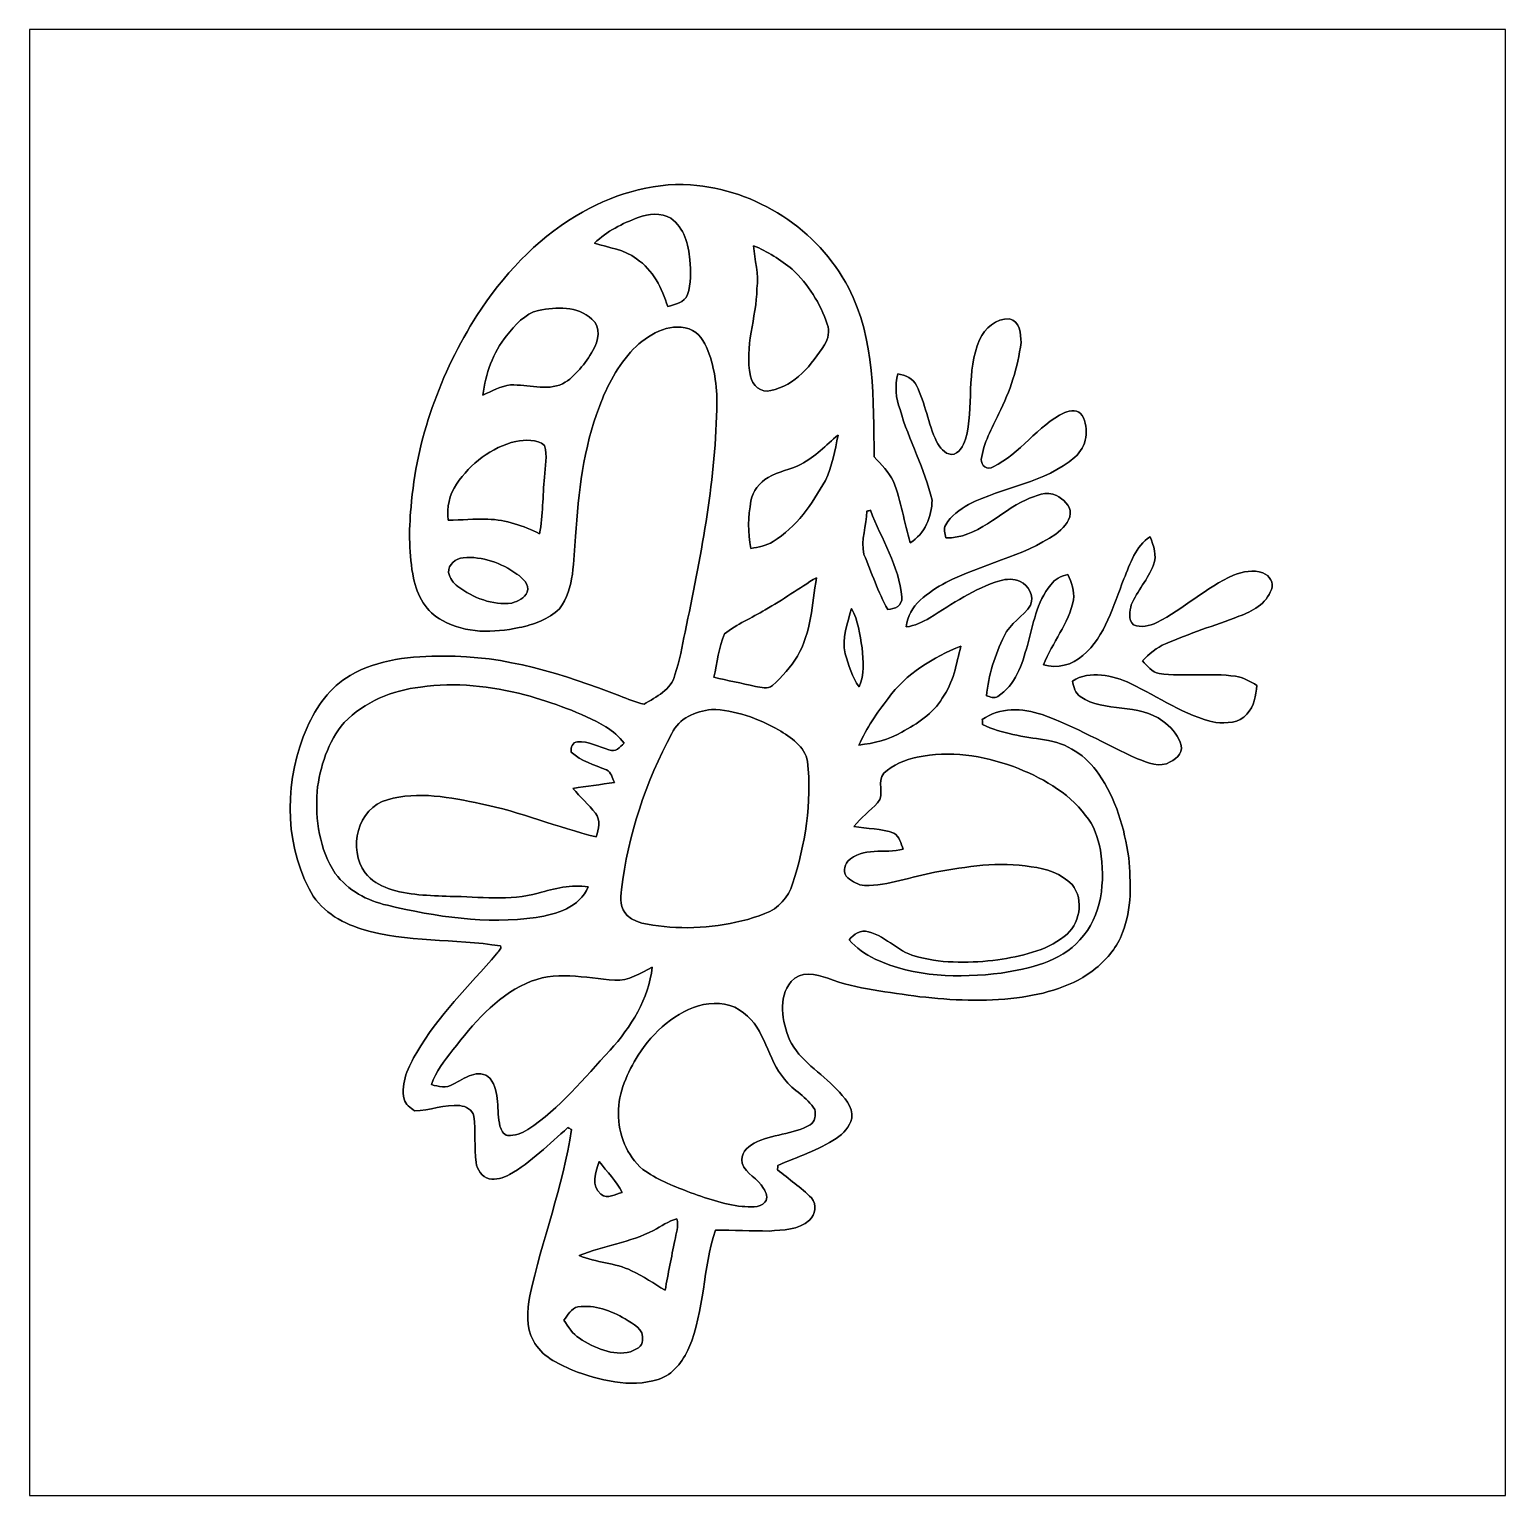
# Model space of a CAD drawing. Header units: centimetres. Extents: x -16.8 to 16.8, y -16.7 to 16.7.
import ezdxf

# ---------------------------------------------------------------- set-up
doc = ezdxf.new("R2010")
doc.units = ezdxf.units.CM
doc.header["$MEASUREMENT"] = 0
doc.layers.add('Layer 1', color=7, linetype='Continuous')

msp = doc.modelspace()

# ---------------------------------------------------------------- linework, layer by layer
at = {"layer": 'Layer 1', "color": 7}
for points, knots in [([(-16.77458, 16.66875), (-16.77458, 16.66875), (16.77458, 16.66875), (16.77458, 16.66875), (16.77458, 16.66875), (16.77458, 16.66875), (16.77458, -16.66875), (16.77458, -16.66875), (16.77458, -16.66875), (16.77458, -16.66875), (-16.77458, -16.66875), (-16.77458, -16.66875), (-16.77458, -16.66875), (-16.77458, -16.66875), (-16.77458, 16.66875), (-16.77458, 16.66875), (-16.77458, 16.66875), (-16.77458, 16.66875), (-16.77458, 16.66875), (-16.77458, 16.66875)], [0, 0, 0, 0, 0.16666667, 0.16666667, 0.16666667, 0.16666667, 0.33333333, 0.33333333, 0.33333333, 0.33333333, 0.5, 0.5, 0.5, 0.5, 0.66666667, 0.66666667, 0.66666667, 0.66666667, 1, 1, 1, 1]), ([(-4.35222, 12.42836), (-5.27826, 11.87767), (-6.02298, 11.06664), (-6.60365, 10.16741), (-6.60365, 10.16741), (-7.43444, 8.85754), (-7.98336, 7.35471), (-8.10189, 5.80355), (-8.10189, 5.80355), (-8.15658, 5.26838), (-8.14987, 4.72228), (-8.04651, 4.19347), (-8.04651, 4.19347), (-7.96608, 3.80647), (-7.76252, 3.40325), (-7.38505, 3.2325), (-7.38505, 3.2325), (-6.86153, 2.92523), (-6.22335, 2.94922), (-5.64797, 3.06634), (-5.64797, 3.06634), (-5.31601, 3.13196), (-4.97769, 3.25684), (-4.73004, 3.49603), (-4.73004, 3.49603), (-4.37691, 3.96134), (-4.41748, 4.58788), (-4.36563, 5.13786), (-4.36563, 5.13786), (-4.29719, 6.13728), (-4.1843, 7.15081), (-3.82164, 8.09202), (-3.82164, 8.09202), (-3.65231, 8.57215), (-3.39619, 9.02582), (-3.05188, 9.40223), (-3.05188, 9.40223), (-2.72309, 9.7215), (-2.25778, 10.01712), (-1.78082, 9.85943), (-1.78082, 9.85943), (-1.55469, 9.78817), (-1.44533, 9.56874), (-1.35396, 9.36837), (-1.35396, 9.36837), (-1.18992, 8.94221), (-1.13841, 8.48007), (-1.15253, 8.02569), (-1.15253, 8.02569), (-1.19133, 6.31684), (-1.52541, 4.63444), (-1.87184, 2.96616), (-1.87184, 2.96616), (-1.94804, 2.64231), (-1.98896, 2.30858), (-2.10538, 1.99531), (-2.10538, 1.99531), (-2.18369, 1.65347), (-2.53506, 1.49154), (-2.80635, 1.32786), (-2.80635, 1.32786), (-2.99791, 1.36137), (-3.17535, 1.45062), (-3.35774, 1.51412), (-3.35774, 1.51412), (-4.63338, 2.0126), (-5.97112, 2.43205), (-7.35542, 2.42041), (-7.35542, 2.42041), (-8.08073, 2.41935), (-8.85119, 2.3562), (-9.48866, 1.97661), (-9.48866, 1.97661), (-9.94128, 1.71556), (-10.25349, 1.26647), (-10.46621, 0.79869), (-10.46621, 0.79869), (-10.97421, -0.35172), (-11.00067, -1.74308), (-10.42176, -2.87196), (-10.42176, -2.87196), (-10.1921, -3.34433), (-9.71268, -3.64102), (-9.22161, -3.78778), (-9.22161, -3.78778), (-8.19961, -4.10104), (-7.11518, -4.00262), (-6.07025, -4.17124), (-6.07025, -4.17124), (-6.02933, -4.24356), (-6.13234, -4.29683), (-6.15809, -4.35328), (-6.15809, -4.35328), (-6.78674, -5.08141), (-7.49159, -5.75733), (-7.97384, -6.59836), (-7.97384, -6.59836), (-8.16187, -6.91515), (-8.34143, -7.27922), (-8.25888, -7.65881), (-8.25888, -7.65881), (-8.22572, -7.77593), (-8.11953, -7.85566), (-8.02111, -7.91774), (-8.02111, -7.91774), (-7.67362, -7.92656), (-7.34025, -7.76393), (-6.991, -7.80274), (-6.991, -7.80274), (-6.85306, -7.81826), (-6.70878, -7.89834), (-6.6735, -8.04228), (-6.6735, -8.04228), (-6.63716, -8.39223), (-6.66044, -8.74571), (-6.62481, -9.09638), (-6.62481, -9.09638), (-6.60435, -9.26042), (-6.49076, -9.42093), (-6.32883, -9.46856), (-6.32883, -9.46856), (-6.17079, -9.48796), (-6.00534, -9.45056), (-5.86705, -9.37189), (-5.86705, -9.37189), (-5.36822, -9.08967), (-4.96288, -8.67692), (-4.53531, -8.30192), (-4.53531, -8.30192), (-4.51591, -8.31356), (-4.47675, -8.33755), (-4.45699, -8.34954), (-4.45699, -8.34954), (-4.64503, -9.6393), (-5.12868, -10.85885), (-5.40244, -12.12921), (-5.40244, -12.12921), (-5.45465, -12.46505), (-5.50051, -12.84534), (-5.32095, -13.15226), (-5.32095, -13.15226), (-5.14103, -13.49551), (-4.77379, -13.66802), (-4.43477, -13.81866), (-4.43477, -13.81866), (-3.82058, -14.04937), (-3.12949, -14.23), (-2.48285, -14.02786), (-2.48285, -14.02786), (-2.14701, -13.92237), (-1.92264, -13.62004), (-1.78682, -13.30925), (-1.78682, -13.30925), (-1.42416, -12.45905), (-1.4732, -11.50514), (-1.18322, -10.63519), (-1.18322, -10.63519), (-0.77541, -10.62919), (-0.36795, -10.65601), (0.03986, -10.65424), (0.03986, -10.65424), (0.3496, -10.6299), (0.71049, -10.63625), (0.95285, -10.40765), (0.95285, -10.40765), (1.09502, -10.28629), (1.12677, -10.04499), (0.99766, -9.90353), (0.99766, -9.90353), (0.76517, -9.66152), (0.4826, -9.47667), (0.2286, -9.25936), (0.2286, -9.25936), (0.23001, -9.23466), (0.23248, -9.18598), (0.23389, -9.16129), (0.23389, -9.16129), (0.68263, -8.97008), (1.15147, -8.81486), (1.56422, -8.54922), (1.56422, -8.54922), (1.72967, -8.44303), (1.86126, -8.2804), (1.91876, -8.09096), (1.91876, -8.09096), (1.94769, -7.81579), (1.74061, -7.60977), (1.56951, -7.42668), (1.56951, -7.42668), (1.21391, -7.05132), (0.7306, -6.78639), (0.50377, -6.30308), (0.50377, -6.30308), (0.32985, -5.8868), (0.22895, -5.35799), (0.53552, -4.98052), (0.53552, -4.98052), (0.74507, -4.73675), (1.10173, -4.80448), (1.36913, -4.90679), (1.36913, -4.90679), (2.03659, -5.16396), (2.75696, -5.22076), (3.45899, -5.32553), (3.45899, -5.32553), (4.19171, -5.4035), (4.93395, -5.44971), (5.66737, -5.35305), (5.66737, -5.35305), (6.30484, -5.26697), (6.95854, -5.09235), (7.46619, -4.67854), (7.46619, -4.67854), (7.72301, -4.4577), (7.95972, -4.19488), (8.06697, -3.86715), (8.06697, -3.86715), (8.28922, -3.32811), (8.25817, -2.73262), (8.21055, -2.16464), (8.21055, -2.16464), (8.1153, -1.49578), (7.91669, -0.8255), (7.53216, -0.26317), (7.53216, -0.26317), (7.25064, 0.14887), (6.79732, 0.45473), (6.29779, 0.51435), (6.29779, 0.51435), (5.81977, 0.58914), (5.32906, 0.64946), (4.88985, 0.86536), (4.88985, 0.86536), (4.88809, 0.89253), (4.88421, 0.94721), (4.88209, 0.97437), (4.88209, 0.97437), (5.27473, 1.26612), (5.79579, 1.23754), (6.23958, 1.09149), (6.23958, 1.09149), (6.99488, 0.82585), (7.68174, 0.4064), (8.41269, 0.08573), (8.41269, 0.08573), (8.64235, 0.00071), (8.92034, -0.13617), (9.15635, 0.01623), (9.15635, 0.01623), (9.32004, 0.08961), (9.47244, 0.26599), (9.38248, 0.45932), (9.38248, 0.45932), (9.30592, 0.65511), (9.15599, 0.82303), (8.98243, 0.9398), (8.98243, 0.9398), (8.44162, 1.36843), (7.67009, 1.11513), (7.10953, 1.4986), (7.10953, 1.4986), (6.99029, 1.57304), (6.96207, 1.72579), (6.93208, 1.85032), (6.93208, 1.85032), (7.33107, 2.11032), (7.84719, 1.97803), (8.25077, 1.79776), (8.25077, 1.79776), (8.89035, 1.48907), (9.48372, 1.06221), (10.18857, 0.91123), (10.18857, 0.91123), (10.42529, 0.89323), (10.73185, 0.88829), (10.89166, 1.10243), (10.89166, 1.10243), (11.06911, 1.27282), (11.09733, 1.52435), (11.12626, 1.75472), (11.12626, 1.75472), (10.97139, 1.83938), (10.81758, 1.94028), (10.63872, 1.96074), (10.63872, 1.96074), (10.06369, 2.0447), (9.47773, 1.94416), (8.90235, 2.02177), (8.90235, 2.02177), (8.73584, 2.05211), (8.63529, 2.20098), (8.52311, 2.31281), (8.52311, 2.31281), (8.67445, 2.4698), (8.84343, 2.6162), (9.04804, 2.6984), (9.04804, 2.6984), (9.59097, 2.93723), (10.15859, 3.11291), (10.71245, 3.32423), (10.71245, 3.32423), (11.0176, 3.435), (11.33863, 3.60751), (11.45293, 3.93206), (11.45293, 3.93206), (11.52102, 4.08481), (11.40707, 4.25873), (11.25996, 4.31024), (11.25996, 4.31024), (11.04512, 4.38926), (10.8017, 4.34516), (10.59568, 4.25944), (10.59568, 4.25944), (9.96632, 3.97933), (9.4615, 3.48933), (8.84802, 3.18241), (8.84802, 3.18241), (8.68715, 3.1055), (8.48924, 3.05999), (8.31956, 3.13337), (8.31956, 3.13337), (8.1855, 3.23815), (8.24124, 3.44876), (8.26911, 3.58846), (8.26911, 3.58846), (8.40493, 3.90701), (8.65152, 4.16701), (8.77252, 4.49404), (8.77252, 4.49404), (8.86107, 4.70253), (8.77323, 4.93219), (8.69774, 5.13221), (8.69774, 5.13221), (8.36154, 4.92442), (8.24547, 4.51944), (8.10225, 4.17548), (8.10225, 4.17548), (7.85671, 3.5687), (7.68738, 2.87091), (7.16597, 2.43099), (7.16597, 2.43099), (6.92926, 2.21156), (6.58213, 2.13536), (6.27309, 2.22074), (6.27309, 2.22074), (6.46994, 2.72733), (6.84953, 3.1556), (6.95607, 3.69817), (6.95607, 3.69817), (6.97936, 3.89996), (6.90704, 4.0961), (6.82801, 4.27849), (6.82801, 4.27849), (6.6802, 4.2351), (6.52427, 4.17901), (6.44066, 4.03719), (6.44066, 4.03719), (6.10976, 3.65196), (6.04308, 3.13372), (5.90691, 2.66347), (5.90691, 2.66347), (5.78626, 2.23449), (5.63774, 1.75048), (5.23487, 1.50142), (5.23487, 1.50142), (5.15726, 1.44639), (5.05954, 1.49966), (4.97699, 1.51377), (4.97699, 1.51377), (5.02038, 1.9879), (5.16925, 2.45039), (5.38092, 2.87549), (5.38092, 2.87549), (5.50545, 3.17041), (5.81977, 3.31294), (5.98135, 3.57964), (5.98135, 3.57964), (6.06002, 3.78707), (5.93937, 4.02907), (5.74357, 4.11903), (5.74357, 4.11903), (5.59929, 4.18253), (5.43242, 4.17759), (5.28391, 4.13138), (5.28391, 4.13138), (4.70147, 3.96169), (4.20158, 3.60645), (3.69041, 3.29247), (3.69041, 3.29247), (3.52601, 3.18982), (3.34539, 3.11044), (3.15242, 3.08292), (3.15242, 3.08292), (3.19334, 3.57893), (3.66042, 3.87244), (4.05342, 4.09363), (4.05342, 4.09363), (4.86339, 4.51273), (5.79296, 4.67713), (6.55532, 5.19254), (6.55532, 5.19254), (6.70031, 5.3146), (6.86576, 5.46135), (6.88305, 5.66208), (6.88305, 5.66208), (6.88834, 5.8547), (6.71795, 5.98664), (6.56766, 6.07342), (6.56766, 6.07342), (6.3433, 6.18596), (6.08859, 6.06002), (5.87692, 5.97535), (5.87692, 5.97535), (5.26239, 5.69524), (4.77379, 5.09023), (4.05024, 5.10858), (4.05024, 5.10858), (4.03225, 5.20453), (3.99344, 5.31213), (4.04989, 5.40279), (4.04989, 5.40279), (4.16701, 5.60952), (4.37056, 5.75204), (4.572, 5.86881), (4.572, 5.86881), (5.35799, 6.26921), (6.30555, 6.34894), (6.98817, 6.94655), (6.98817, 6.94655), (7.25734, 7.17232), (7.32261, 7.58966), (7.15398, 7.89446), (7.15398, 7.89446), (7.07143, 8.03134), (6.88269, 8.007), (6.75499, 7.9562), (6.75499, 7.9562), (6.12916, 7.66163), (5.74992, 7.02098), (5.12762, 6.72289), (5.12762, 6.72289), (5.00768, 6.64316), (4.84293, 6.75287), (4.85916, 6.89222), (4.85916, 6.89222), (4.9082, 7.26581), (5.09623, 7.59989), (5.25709, 7.93432), (5.25709, 7.93432), (5.5178, 8.43703), (5.6896, 8.98701), (5.76227, 9.54828), (5.76227, 9.54828), (5.7591, 9.74584), (5.73828, 10.04147), (5.4991, 10.08592), (5.4991, 10.08592), (5.19783, 10.10673), (4.93324, 9.87601), (4.82106, 9.60967), (4.82106, 9.60967), (4.50674, 8.89706), (4.69935, 8.0899), (4.50215, 7.35154), (4.50215, 7.35154), (4.44923, 7.20478), (4.36174, 7.01146), (4.18042, 7.00405), (4.18042, 7.00405), (4.0192, 7.01992), (3.91089, 7.16386), (3.84281, 7.29791), (3.84281, 7.29791), (3.65019, 7.70714), (3.58987, 8.16716), (3.38737, 8.57179), (3.38737, 8.57179), (3.31152, 8.73725), (3.12914, 8.80816), (2.96122, 8.83955), (2.96122, 8.83955), (2.89243, 8.57109), (2.91465, 8.28428), (3.01272, 8.02569), (3.01272, 8.02569), (3.21134, 7.32437), (3.5754, 6.67914), (3.7405, 5.96829), (3.7405, 5.96829), (3.73803, 5.59329), (3.57611, 5.19536), (3.24238, 4.99745), (3.24238, 4.99745), (3.10727, 5.45994), (3.042, 5.94184), (2.86138, 6.39057), (2.86138, 6.39057), (2.76472, 6.60823), (2.58516, 6.7751), (2.42782, 6.94866), (2.42782, 6.94866), (2.39677, 8.23948), (2.46133, 9.62201), (1.83762, 10.79959), (1.83762, 10.79959), (1.15358, 12.12638), (-0.26247, 13.0302), (-1.74696, 13.13639), (-1.74696, 13.13639), (-2.66383, 13.19354), (-3.57434, 12.90108), (-4.35222, 12.42836)], [0, 0, 0, 0, 0.00775194, 0.00775194, 0.00775194, 0.00775194, 0.01550388, 0.01550388, 0.01550388, 0.01550388, 0.02325581, 0.02325581, 0.02325581, 0.02325581, 0.03100775, 0.03100775, 0.03100775, 0.03100775, 0.03875969, 0.03875969, 0.03875969, 0.03875969, 0.04651163, 0.04651163, 0.04651163, 0.04651163, 0.05426357, 0.05426357, 0.05426357, 0.05426357, 0.0620155, 0.0620155, 0.0620155, 0.0620155, 0.06976744, 0.06976744, 0.06976744, 0.06976744, 0.07751938, 0.07751938, 0.07751938, 0.07751938, 0.08527132, 0.08527132, 0.08527132, 0.08527132, 0.09302326, 0.09302326, 0.09302326, 0.09302326, 0.10077519, 0.10077519, 0.10077519, 0.10077519, 0.10852713, 0.10852713, 0.10852713, 0.10852713, 0.11627907, 0.11627907, 0.11627907, 0.11627907, 0.12403101, 0.12403101, 0.12403101, 0.12403101, 0.13178295, 0.13178295, 0.13178295, 0.13178295, 0.13953488, 0.13953488, 0.13953488, 0.13953488, 0.14728682, 0.14728682, 0.14728682, 0.14728682, 0.15503876, 0.15503876, 0.15503876, 0.15503876, 0.1627907, 0.1627907, 0.1627907, 0.1627907, 0.17054264, 0.17054264, 0.17054264, 0.17054264, 0.17829457, 0.17829457, 0.17829457, 0.17829457, 0.18604651, 0.18604651, 0.18604651, 0.18604651, 0.19379845, 0.19379845, 0.19379845, 0.19379845, 0.20155039, 0.20155039, 0.20155039, 0.20155039, 0.20930233, 0.20930233, 0.20930233, 0.20930233, 0.21705426, 0.21705426, 0.21705426, 0.21705426, 0.2248062, 0.2248062, 0.2248062, 0.2248062, 0.23255814, 0.23255814, 0.23255814, 0.23255814, 0.24031008, 0.24031008, 0.24031008, 0.24031008, 0.24806202, 0.24806202, 0.24806202, 0.24806202, 0.25581395, 0.25581395, 0.25581395, 0.25581395, 0.26356589, 0.26356589, 0.26356589, 0.26356589, 0.27131783, 0.27131783, 0.27131783, 0.27131783, 0.27906977, 0.27906977, 0.27906977, 0.27906977, 0.28682171, 0.28682171, 0.28682171, 0.28682171, 0.29457364, 0.29457364, 0.29457364, 0.29457364, 0.30232558, 0.30232558, 0.30232558, 0.30232558, 0.31007752, 0.31007752, 0.31007752, 0.31007752, 0.31782946, 0.31782946, 0.31782946, 0.31782946, 0.3255814, 0.3255814, 0.3255814, 0.3255814, 0.33333333, 0.33333333, 0.33333333, 0.33333333, 0.34108527, 0.34108527, 0.34108527, 0.34108527, 0.34883721, 0.34883721, 0.34883721, 0.34883721, 0.35658915, 0.35658915, 0.35658915, 0.35658915, 0.36434109, 0.36434109, 0.36434109, 0.36434109, 0.37209302, 0.37209302, 0.37209302, 0.37209302, 0.37984496, 0.37984496, 0.37984496, 0.37984496, 0.3875969, 0.3875969, 0.3875969, 0.3875969, 0.39534884, 0.39534884, 0.39534884, 0.39534884, 0.40310078, 0.40310078, 0.40310078, 0.40310078, 0.41085271, 0.41085271, 0.41085271, 0.41085271, 0.41860465, 0.41860465, 0.41860465, 0.41860465, 0.42635659, 0.42635659, 0.42635659, 0.42635659, 0.43410853, 0.43410853, 0.43410853, 0.43410853, 0.44186047, 0.44186047, 0.44186047, 0.44186047, 0.4496124, 0.4496124, 0.4496124, 0.4496124, 0.45736434, 0.45736434, 0.45736434, 0.45736434, 0.46511628, 0.46511628, 0.46511628, 0.46511628, 0.47286822, 0.47286822, 0.47286822, 0.47286822, 0.48062016, 0.48062016, 0.48062016, 0.48062016, 0.48837209, 0.48837209, 0.48837209, 0.48837209, 0.49612403, 0.49612403, 0.49612403, 0.49612403, 0.50387597, 0.50387597, 0.50387597, 0.50387597, 0.51162791, 0.51162791, 0.51162791, 0.51162791, 0.51937984, 0.51937984, 0.51937984, 0.51937984, 0.52713178, 0.52713178, 0.52713178, 0.52713178, 0.53488372, 0.53488372, 0.53488372, 0.53488372, 0.54263566, 0.54263566, 0.54263566, 0.54263566, 0.5503876, 0.5503876, 0.5503876, 0.5503876, 0.55813953, 0.55813953, 0.55813953, 0.55813953, 0.56589147, 0.56589147, 0.56589147, 0.56589147, 0.57364341, 0.57364341, 0.57364341, 0.57364341, 0.58139535, 0.58139535, 0.58139535, 0.58139535, 0.58914729, 0.58914729, 0.58914729, 0.58914729, 0.59689922, 0.59689922, 0.59689922, 0.59689922, 0.60465116, 0.60465116, 0.60465116, 0.60465116, 0.6124031, 0.6124031, 0.6124031, 0.6124031, 0.62015504, 0.62015504, 0.62015504, 0.62015504, 0.62790698, 0.62790698, 0.62790698, 0.62790698, 0.63565891, 0.63565891, 0.63565891, 0.63565891, 0.64341085, 0.64341085, 0.64341085, 0.64341085, 0.65116279, 0.65116279, 0.65116279, 0.65116279, 0.65891473, 0.65891473, 0.65891473, 0.65891473, 0.66666667, 0.66666667, 0.66666667, 0.66666667, 0.6744186, 0.6744186, 0.6744186, 0.6744186, 0.68217054, 0.68217054, 0.68217054, 0.68217054, 0.68992248, 0.68992248, 0.68992248, 0.68992248, 0.69767442, 0.69767442, 0.69767442, 0.69767442, 0.70542636, 0.70542636, 0.70542636, 0.70542636, 0.71317829, 0.71317829, 0.71317829, 0.71317829, 0.72093023, 0.72093023, 0.72093023, 0.72093023, 0.72868217, 0.72868217, 0.72868217, 0.72868217, 0.73643411, 0.73643411, 0.73643411, 0.73643411, 0.74418605, 0.74418605, 0.74418605, 0.74418605, 0.75193798, 0.75193798, 0.75193798, 0.75193798, 0.75968992, 0.75968992, 0.75968992, 0.75968992, 0.76744186, 0.76744186, 0.76744186, 0.76744186, 0.7751938, 0.7751938, 0.7751938, 0.7751938, 0.78294574, 0.78294574, 0.78294574, 0.78294574, 0.79069767, 0.79069767, 0.79069767, 0.79069767, 0.79844961, 0.79844961, 0.79844961, 0.79844961, 0.80620155, 0.80620155, 0.80620155, 0.80620155, 0.81395349, 0.81395349, 0.81395349, 0.81395349, 0.82170543, 0.82170543, 0.82170543, 0.82170543, 0.82945736, 0.82945736, 0.82945736, 0.82945736, 0.8372093, 0.8372093, 0.8372093, 0.8372093, 0.84496124, 0.84496124, 0.84496124, 0.84496124, 0.85271318, 0.85271318, 0.85271318, 0.85271318, 0.86046512, 0.86046512, 0.86046512, 0.86046512, 0.86821705, 0.86821705, 0.86821705, 0.86821705, 0.87596899, 0.87596899, 0.87596899, 0.87596899, 0.88372093, 0.88372093, 0.88372093, 0.88372093, 0.89147287, 0.89147287, 0.89147287, 0.89147287, 0.89922481, 0.89922481, 0.89922481, 0.89922481, 0.90697674, 0.90697674, 0.90697674, 0.90697674, 0.91472868, 0.91472868, 0.91472868, 0.91472868, 0.92248062, 0.92248062, 0.92248062, 0.92248062, 0.93023256, 0.93023256, 0.93023256, 0.93023256, 0.9379845, 0.9379845, 0.9379845, 0.9379845, 0.94573643, 0.94573643, 0.94573643, 0.94573643, 0.95348837, 0.95348837, 0.95348837, 0.95348837, 0.96124031, 0.96124031, 0.96124031, 0.96124031, 0.96899225, 0.96899225, 0.96899225, 0.96899225, 0.97674419, 0.97674419, 0.97674419, 0.97674419, 0.98449612, 0.98449612, 0.98449612, 0.98449612, 1, 1, 1, 1]), ([(-2.93652, 12.39449), (-2.6984, 12.47916), (-2.42147, 12.51091), (-2.19463, 12.37474), (-2.19463, 12.37474), (-1.89371, 12.1599), (-1.79705, 11.77925), (-1.76283, 11.43212), (-1.76283, 11.43212), (-1.74837, 11.1693), (-1.73038, 10.89201), (-1.81928, 10.63907), (-1.81928, 10.63907), (-1.88454, 10.45281), (-2.10573, 10.42705), (-2.26801, 10.36602), (-2.26801, 10.36602), (-2.39889, 10.78159), (-2.59927, 11.20634), (-2.97674, 11.45222), (-2.97674, 11.45222), (-3.25085, 11.67024), (-3.60821, 11.70199), (-3.92994, 11.811), (-3.92994, 11.811), (-3.6509, 12.08229), (-3.29741, 12.25903), (-2.93652, 12.39449)], [0, 0, 0, 0, 0.125, 0.125, 0.125, 0.125, 0.25, 0.25, 0.25, 0.25, 0.375, 0.375, 0.375, 0.375, 0.5, 0.5, 0.5, 0.5, 0.625, 0.625, 0.625, 0.625, 0.75, 0.75, 0.75, 0.75, 1, 1, 1, 1]), ([(-0.31891, 11.75279), (0.00106, 11.62156), (0.29422, 11.43317), (0.56233, 11.21586), (0.56233, 11.21586), (0.93451, 10.88214), (1.19486, 10.43658), (1.35961, 9.96809), (1.35961, 9.96809), (1.41464, 9.80863), (1.38183, 9.63754), (1.29646, 9.49748), (1.29646, 9.49748), (1.00577, 9.05263), (0.62936, 8.56333), (0.07408, 8.46208), (0.07408, 8.46208), (-0.14887, 8.38835), (-0.35031, 8.58202), (-0.38559, 8.78875), (-0.38559, 8.78875), (-0.53375, 9.45374), (-0.248, 10.11273), (-0.23954, 10.77877), (-0.23954, 10.77877), (-0.19085, 11.10897), (-0.29492, 11.42718), (-0.31891, 11.75279)], [0, 0, 0, 0, 0.125, 0.125, 0.125, 0.125, 0.25, 0.25, 0.25, 0.25, 0.375, 0.375, 0.375, 0.375, 0.5, 0.5, 0.5, 0.5, 0.625, 0.625, 0.625, 0.625, 0.75, 0.75, 0.75, 0.75, 1, 1, 1, 1]), ([(-5.20383, 10.28241), (-4.79989, 10.35897), (-4.31765, 10.38789), (-3.99344, 10.08239), (-3.99344, 10.08239), (-3.78143, 9.90882), (-3.83646, 9.57404), (-3.96946, 9.36696), (-3.96946, 9.36696), (-4.14514, 9.07768), (-4.35681, 8.78346), (-4.65631, 8.61201), (-4.65631, 8.61201), (-5.02744, 8.43986), (-5.45042, 8.60037), (-5.83847, 8.58591), (-5.83847, 8.58591), (-6.0639, 8.55521), (-6.26674, 8.44973), (-6.46748, 8.3506), (-6.46748, 8.3506), (-6.41562, 8.83885), (-6.23923, 9.32109), (-5.92914, 9.70527), (-5.92914, 9.70527), (-5.73652, 9.94692), (-5.51568, 10.20445), (-5.20383, 10.28241)], [0, 0, 0, 0, 0.125, 0.125, 0.125, 0.125, 0.25, 0.25, 0.25, 0.25, 0.375, 0.375, 0.375, 0.375, 0.5, 0.5, 0.5, 0.5, 0.625, 0.625, 0.625, 0.625, 0.75, 0.75, 0.75, 0.75, 1, 1, 1, 1]), ([(0.76235, 6.78568), (1.08514, 6.94619), (1.32786, 7.21995), (1.60373, 7.44502), (1.60373, 7.44502), (1.52964, 7.09612), (1.47249, 6.73559), (1.31657, 6.41174), (1.31657, 6.41174), (1.01459, 5.88327), (0.65864, 5.34529), (0.12524, 5.02497), (0.12524, 5.02497), (-0.02293, 4.92372), (-0.20602, 4.89973), (-0.37818, 4.8701), (-0.37818, 4.8701), (-0.45473, 5.22393), (-0.43674, 5.59435), (-0.37747, 5.94924), (-0.37747, 5.94924), (-0.3362, 6.17432), (-0.18098, 6.36376), (0.0127, 6.47947), (0.0127, 6.47947), (0.24377, 6.62411), (0.52493, 6.65374), (0.76235, 6.78568)], [0, 0, 0, 0, 0.125, 0.125, 0.125, 0.125, 0.25, 0.25, 0.25, 0.25, 0.375, 0.375, 0.375, 0.375, 0.5, 0.5, 0.5, 0.5, 0.625, 0.625, 0.625, 0.625, 0.75, 0.75, 0.75, 0.75, 1, 1, 1, 1]), ([(-5.72206, 7.3025), (-5.50157, 7.34025), (-5.25321, 7.35894), (-5.06624, 7.20972), (-5.06624, 7.20972), (-4.99816, 6.97406), (-5.05495, 6.72571), (-5.06906, 6.48758), (-5.06906, 6.48758), (-5.11104, 6.05966), (-5.10399, 5.62539), (-5.17878, 5.201), (-5.17878, 5.201), (-5.54778, 5.38057), (-5.94254, 5.52238), (-6.3567, 5.53261), (-6.3567, 5.53261), (-6.65798, 5.54708), (-6.95819, 5.50792), (-7.25946, 5.5118), (-7.25946, 5.5118), (-7.29509, 5.80002), (-7.23053, 6.08894), (-7.07002, 6.33166), (-7.07002, 6.33166), (-6.75005, 6.79415), (-6.27627, 7.17091), (-5.72206, 7.3025)], [0, 0, 0, 0, 0.125, 0.125, 0.125, 0.125, 0.25, 0.25, 0.25, 0.25, 0.375, 0.375, 0.375, 0.375, 0.5, 0.5, 0.5, 0.5, 0.625, 0.625, 0.625, 0.625, 0.75, 0.75, 0.75, 0.75, 1, 1, 1, 1]), ([(2.25813, 5.71465), (2.2793, 5.71994), (2.32163, 5.73052), (2.34244, 5.73581), (2.34244, 5.73581), (2.58374, 5.07788), (2.99755, 4.46899), (3.054, 3.75603), (3.054, 3.75603), (3.07305, 3.57188), (2.88854, 3.48509), (2.73332, 3.47804), (2.73332, 3.47804), (2.51178, 3.87809), (2.3689, 4.31377), (2.19181, 4.73357), (2.19181, 4.73357), (2.11843, 5.05848), (2.2479, 5.38939), (2.25813, 5.71465)], [0, 0, 0, 0, 0.16666667, 0.16666667, 0.16666667, 0.16666667, 0.33333333, 0.33333333, 0.33333333, 0.33333333, 0.5, 0.5, 0.5, 0.5, 0.66666667, 0.66666667, 0.66666667, 0.66666667, 1, 1, 1, 1]), ([(-6.91691, 4.65667), (-6.48264, 4.69583), (-6.04696, 4.53602), (-5.69701, 4.2859), (-5.69701, 4.2859), (-5.56719, 4.19171), (-5.40703, 4.06294), (-5.46065, 3.87526), (-5.46065, 3.87526), (-5.51603, 3.73133), (-5.68008, 3.67559), (-5.81025, 3.62197), (-5.81025, 3.62197), (-6.25228, 3.57082), (-6.68796, 3.74333), (-7.03615, 4.00473), (-7.03615, 4.00473), (-7.1434, 4.07882), (-7.22665, 4.19453), (-7.25099, 4.32259), (-7.25099, 4.32259), (-7.25699, 4.5018), (-7.08413, 4.63973), (-6.91691, 4.65667)], [0, 0, 0, 0, 0.14285714, 0.14285714, 0.14285714, 0.14285714, 0.28571429, 0.28571429, 0.28571429, 0.28571429, 0.42857143, 0.42857143, 0.42857143, 0.42857143, 0.57142857, 0.57142857, 0.57142857, 0.57142857, 0.71428571, 0.71428571, 0.71428571, 0.71428571, 1, 1, 1, 1]), ([(-0.05151, 3.4731), (0.34749, 3.69782), (0.72037, 3.96487), (1.1116, 4.20299), (1.1116, 4.20299), (1.01988, 3.60116), (0.98884, 2.95945), (0.68368, 2.41829), (0.68368, 2.41829), (0.52352, 2.17452), (0.33443, 1.94663), (0.11395, 1.75472), (0.11395, 1.75472), (0.00706, 1.65312), (-0.14746, 1.71027), (-0.27587, 1.72932), (-0.27587, 1.72932), (-0.58914, 1.81046), (-0.91017, 1.85737), (-1.22202, 1.94134), (-1.22202, 1.94134), (-1.13489, 2.26695), (-1.11266, 2.61408), (-0.98002, 2.92594), (-0.98002, 2.92594), (-0.69391, 3.14537), (-0.35983, 3.28859), (-0.05151, 3.4731)], [0, 0, 0, 0, 0.125, 0.125, 0.125, 0.125, 0.25, 0.25, 0.25, 0.25, 0.375, 0.375, 0.375, 0.375, 0.5, 0.5, 0.5, 0.5, 0.625, 0.625, 0.625, 0.625, 0.75, 0.75, 0.75, 0.75, 1, 1, 1, 1]), ([(1.76354, 2.47403), (1.68381, 2.82187), (1.81645, 3.17253), (1.91241, 3.50344), (1.91241, 3.50344), (2.06128, 3.22933), (2.09868, 2.91112), (2.15053, 2.60809), (2.15053, 2.60809), (2.17452, 2.31281), (2.21474, 1.99531), (2.08104, 1.71873), (2.08104, 1.71873), (1.92405, 1.94522), (1.84785, 2.21509), (1.76354, 2.47403)], [0, 0, 0, 0, 0.2, 0.2, 0.2, 0.2, 0.4, 0.4, 0.4, 0.4, 0.6, 0.6, 0.6, 0.6, 1, 1, 1, 1]), ([(2.74144, 1.45838), (3.14784, 2.02001), (3.7652, 2.39219), (4.39808, 2.6483), (4.39808, 2.6483), (4.28907, 2.24437), (4.22945, 1.80657), (3.96981, 1.46332), (3.96981, 1.46332), (3.76132, 1.10913), (3.40325, 0.88089), (3.05153, 0.68862), (3.05153, 0.68862), (2.75343, 0.52141), (2.41723, 0.43462), (2.07927, 0.39758), (2.07927, 0.39758), (2.24296, 0.78317), (2.49273, 1.12395), (2.74144, 1.45838)], [0, 0, 0, 0, 0.16666667, 0.16666667, 0.16666667, 0.16666667, 0.33333333, 0.33333333, 0.33333333, 0.33333333, 0.5, 0.5, 0.5, 0.5, 0.66666667, 0.66666667, 0.66666667, 0.66666667, 1, 1, 1, 1]), ([(-7.88388, 1.71415), (-7.09401, 1.8415), (-6.28685, 1.72544), (-5.51533, 1.54129), (-5.51533, 1.54129), (-4.88244, 1.35008), (-4.24356, 1.14935), (-3.67242, 0.80892), (-3.67242, 0.80892), (-3.51084, 0.71332), (-3.37326, 0.58526), (-3.25684, 0.43815), (-3.25684, 0.43815), (-3.35245, 0.35348), (-3.45193, 0.21696), (-3.60363, 0.29069), (-3.60363, 0.29069), (-3.84175, 0.34784), (-4.06612, 0.4893), (-4.318, 0.47343), (-4.318, 0.47343), (-4.43124, 0.46284), (-4.48098, 0.33796), (-4.46017, 0.23742), (-4.46017, 0.23742), (-4.23863, 0.02258), (-3.93136, -0.04551), (-3.66007, -0.17039), (-3.66007, -0.17039), (-3.54824, -0.21872), (-3.52637, -0.35137), (-3.48121, -0.4512), (-3.48121, -0.4512), (-3.79377, -0.50765), (-4.11127, -0.53305), (-4.42348, -0.5909), (-4.42348, -0.5909), (-4.25838, -0.78528), (-4.06576, -0.95603), (-3.90631, -1.15535), (-3.90631, -1.15535), (-3.78248, -1.30739), (-3.84493, -1.52047), (-3.89255, -1.69086), (-3.89255, -1.69086), (-4.77661, -1.47743), (-5.61904, -1.11901), (-6.51228, -0.93874), (-6.51228, -0.93874), (-7.20619, -0.79481), (-7.94244, -0.6417), (-8.63953, -0.84737), (-8.63953, -0.84737), (-9.32427, -1.03152), (-9.54229, -1.97238), (-9.14188, -2.51143), (-9.14188, -2.51143), (-9.01136, -2.68393), (-8.81839, -2.79118), (-8.62013, -2.86808), (-8.62013, -2.86808), (-8.16892, -3.02542), (-7.68632, -3.02119), (-7.21501, -3.04553), (-7.21501, -3.04553), (-6.5472, -3.048), (-5.86352, -3.15736), (-5.20947, -2.97145), (-5.20947, -2.97145), (-4.84223, -2.86209), (-4.46052, -2.77283), (-4.07529, -2.82857), (-4.07529, -2.82857), (-4.26896, -3.29177), (-4.80307, -3.45687), (-5.26027, -3.52319), (-5.26027, -3.52319), (-6.39092, -3.68018), (-7.53816, -3.51331), (-8.63882, -3.24556), (-8.63882, -3.24556), (-9.10131, -3.14713), (-9.53911, -2.90583), (-9.82451, -2.52271), (-9.82451, -2.52271), (-10.18893, -1.97944), (-10.27536, -1.29752), (-10.23973, -0.65723), (-10.23973, -0.65723), (-10.17023, -0.09737), (-9.99243, 0.47237), (-9.62343, 0.90911), (-9.62343, 0.90911), (-9.16164, 1.37301), (-8.53158, 1.64818), (-7.88388, 1.71415)], [0, 0, 0, 0, 0.04, 0.04, 0.04, 0.04, 0.08, 0.08, 0.08, 0.08, 0.12, 0.12, 0.12, 0.12, 0.16, 0.16, 0.16, 0.16, 0.2, 0.2, 0.2, 0.2, 0.24, 0.24, 0.24, 0.24, 0.28, 0.28, 0.28, 0.28, 0.32, 0.32, 0.32, 0.32, 0.36, 0.36, 0.36, 0.36, 0.4, 0.4, 0.4, 0.4, 0.44, 0.44, 0.44, 0.44, 0.48, 0.48, 0.48, 0.48, 0.52, 0.52, 0.52, 0.52, 0.56, 0.56, 0.56, 0.56, 0.6, 0.6, 0.6, 0.6, 0.64, 0.64, 0.64, 0.64, 0.68, 0.68, 0.68, 0.68, 0.72, 0.72, 0.72, 0.72, 0.76, 0.76, 0.76, 0.76, 0.8, 0.8, 0.8, 0.8, 0.84, 0.84, 0.84, 0.84, 0.88, 0.88, 0.88, 0.88, 0.92, 0.92, 0.92, 0.92, 1, 1, 1, 1]), ([(-1.276, 1.20438), (-0.73695, 1.20297), (-0.21661, 0.9973), (0.25188, 0.74436), (0.25188, 0.74436), (0.52493, 0.57256), (0.85125, 0.36901), (0.91122, 0.02469), (0.91122, 0.02469), (1.01036, -0.9144), (0.85972, -1.86478), (0.56938, -2.75837), (0.56938, -2.75837), (0.47237, -3.06493), (0.24906, -3.32775), (-0.05786, -3.43747), (-0.05786, -3.43747), (-0.7433, -3.70064), (-1.49049, -3.78989), (-2.22144, -3.74544), (-2.22144, -3.74544), (-2.55129, -3.69605), (-2.92664, -3.70911), (-3.19334, -3.47557), (-3.19334, -3.47557), (-3.34963, -3.32281), (-3.34292, -3.08998), (-3.31611, -2.88996), (-3.31611, -2.88996), (-3.17641, -1.64536), (-2.76119, -0.44309), (-2.17558, 0.6604), (-2.17558, 0.6604), (-2.0133, 1.00365), (-1.63654, 1.17016), (-1.276, 1.20438)], [0, 0, 0, 0, 0.1, 0.1, 0.1, 0.1, 0.2, 0.2, 0.2, 0.2, 0.3, 0.3, 0.3, 0.3, 0.4, 0.4, 0.4, 0.4, 0.5, 0.5, 0.5, 0.5, 0.6, 0.6, 0.6, 0.6, 0.7, 0.7, 0.7, 0.7, 0.8, 0.8, 0.8, 0.8, 1, 1, 1, 1]), ([(3.40466, 0.11889), (4.13385, 0.28187), (4.89514, 0.15699), (5.58906, -0.09313), (5.58906, -0.09313), (6.21242, -0.32773), (6.81884, -0.66358), (7.22983, -1.20297), (7.22983, -1.20297), (7.42491, -1.42311), (7.50887, -1.7145), (7.56567, -1.99672), (7.56567, -1.99672), (7.68421, -2.69522), (7.60342, -3.49179), (7.10212, -4.0326), (7.10212, -4.0326), (6.65268, -4.53954), (5.95277, -4.68489), (5.3146, -4.78825), (5.3146, -4.78825), (4.35645, -4.90573), (3.3334, -4.88985), (2.44475, -4.46969), (2.44475, -4.46969), (2.22179, -4.36457), (2.01824, -4.21922), (1.85702, -4.0326), (1.85702, -4.0326), (1.95933, -3.89784), (2.11737, -3.79589), (2.29623, -3.84739), (2.29623, -3.84739), (2.71463, -3.96311), (3.00673, -4.34446), (3.43958, -4.42666), (3.43958, -4.42666), (4.02272, -4.578), (4.63903, -4.55577), (5.23381, -4.49121), (5.23381, -4.49121), (5.75874, -4.39737), (6.31754, -4.29789), (6.74441, -3.95676), (6.74441, -3.95676), (7.09965, -3.69429), (7.20866, -3.12773), (6.92291, -2.77813), (6.92291, -2.77813), (6.67985, -2.52412), (6.33236, -2.41547), (5.99334, -2.3689), (5.99334, -2.3689), (5.26415, -2.24684), (4.52402, -2.36573), (3.80506, -2.49696), (3.80506, -2.49696), (3.2699, -2.58798), (2.75519, -2.80529), (2.20557, -2.79929), (2.20557, -2.79929), (2.06375, -2.78518), (1.92899, -2.71357), (1.82351, -2.62184), (1.82351, -2.62184), (1.71803, -2.52271), (1.73284, -2.34879), (1.82527, -2.24719), (1.82527, -2.24719), (2.159, -1.90535), (2.66947, -2.08421), (3.08716, -1.97132), (3.08716, -1.97132), (3.03495, -1.84644), (3.00037, -1.68416), (2.87479, -1.60726), (2.87479, -1.60726), (2.58445, -1.49154), (2.26624, -1.51447), (1.96427, -1.45239), (1.96427, -1.45239), (2.12937, -1.25871), (2.32833, -1.0982), (2.50296, -0.91405), (2.50296, -0.91405), (2.67264, -0.73025), (2.47579, -0.42827), (2.64301, -0.24518), (2.64301, -0.24518), (2.85468, -0.05221), (3.1242, 0.06879), (3.40466, 0.11889)], [0, 0, 0, 0, 0.04166667, 0.04166667, 0.04166667, 0.04166667, 0.08333333, 0.08333333, 0.08333333, 0.08333333, 0.125, 0.125, 0.125, 0.125, 0.16666667, 0.16666667, 0.16666667, 0.16666667, 0.20833333, 0.20833333, 0.20833333, 0.20833333, 0.25, 0.25, 0.25, 0.25, 0.29166667, 0.29166667, 0.29166667, 0.29166667, 0.33333333, 0.33333333, 0.33333333, 0.33333333, 0.375, 0.375, 0.375, 0.375, 0.41666667, 0.41666667, 0.41666667, 0.41666667, 0.45833333, 0.45833333, 0.45833333, 0.45833333, 0.5, 0.5, 0.5, 0.5, 0.54166667, 0.54166667, 0.54166667, 0.54166667, 0.58333333, 0.58333333, 0.58333333, 0.58333333, 0.625, 0.625, 0.625, 0.625, 0.66666667, 0.66666667, 0.66666667, 0.66666667, 0.70833333, 0.70833333, 0.70833333, 0.70833333, 0.75, 0.75, 0.75, 0.75, 0.79166667, 0.79166667, 0.79166667, 0.79166667, 0.83333333, 0.83333333, 0.83333333, 0.83333333, 0.875, 0.875, 0.875, 0.875, 0.91666667, 0.91666667, 0.91666667, 0.91666667, 1, 1, 1, 1]), ([(-3.47274, -4.94982), (-3.15701, -4.96888), (-2.88784, -4.79249), (-2.62043, -4.6549), (-2.62043, -4.6549), (-2.69593, -5.37774), (-3.10656, -6.01416), (-3.57928, -6.54509), (-3.57928, -6.54509), (-4.17301, -7.17268), (-4.71699, -7.87047), (-5.45006, -8.34602), (-5.45006, -8.34602), (-5.58341, -8.43633), (-5.74358, -8.48889), (-5.90621, -8.48254), (-5.90621, -8.48254), (-6.00745, -8.4642), (-6.05543, -8.35872), (-6.08083, -8.26982), (-6.08083, -8.26982), (-6.16338, -7.91139), (-6.07624, -7.50147), (-6.30238, -7.18397), (-6.30238, -7.18397), (-6.57366, -6.93173), (-6.89151, -7.19138), (-7.14693, -7.31555), (-7.14693, -7.31555), (-7.29756, -7.41715), (-7.47854, -7.36671), (-7.63905, -7.32614), (-7.63905, -7.32614), (-7.54451, -7.02557), (-7.34378, -6.77933), (-7.15081, -6.53697), (-7.15081, -6.53697), (-6.69043, -5.94501), (-6.18596, -5.3407), (-5.48852, -5.02214), (-5.48852, -5.02214), (-4.8514, -4.72334), (-4.14055, -4.89797), (-3.47274, -4.94982)], [0, 0, 0, 0, 0.08333333, 0.08333333, 0.08333333, 0.08333333, 0.16666667, 0.16666667, 0.16666667, 0.16666667, 0.25, 0.25, 0.25, 0.25, 0.33333333, 0.33333333, 0.33333333, 0.33333333, 0.41666667, 0.41666667, 0.41666667, 0.41666667, 0.5, 0.5, 0.5, 0.5, 0.58333333, 0.58333333, 0.58333333, 0.58333333, 0.66666667, 0.66666667, 0.66666667, 0.66666667, 0.75, 0.75, 0.75, 0.75, 0.83333333, 0.83333333, 0.83333333, 0.83333333, 1, 1, 1, 1]), ([(-1.45309, -5.50333), (-1.143, -5.44654), (-0.78881, -5.47582), (-0.54504, -5.6956), (-0.54504, -5.6956), (-0.04022, -6.06002), (-0.01164, -6.75287), (0.387, -7.19949), (0.387, -7.19949), (0.58173, -7.46619), (0.90734, -7.60236), (1.07456, -7.89234), (1.07456, -7.89234), (1.09502, -8.00911), (1.08867, -8.17139), (0.9719, -8.23948), (0.9719, -8.23948), (0.57573, -8.46102), (0.09948, -8.45185), (-0.30374, -8.65717), (-0.30374, -8.65717), (-0.4639, -8.74607), (-0.63147, -8.90729), (-0.57503, -9.11366), (-0.57503, -9.11366), (-0.48966, -9.36061), (-0.20884, -9.45868), (-0.09102, -9.68587), (-0.09102, -9.68587), (-0.03493, -9.7723), (0.02858, -9.906), (-0.05856, -9.99561), (-0.05856, -9.99561), (-0.18062, -10.15189), (-0.40816, -10.09403), (-0.5775, -10.10003), (-0.5775, -10.10003), (-1.00506, -10.04641), (-1.41429, -9.90106), (-1.81716, -9.75501), (-1.81716, -9.75501), (-2.16817, -9.61707), (-2.52836, -9.48126), (-2.83245, -9.25266), (-2.83245, -9.25266), (-3.19828, -8.93904), (-3.39725, -8.45432), (-3.38914, -7.9756), (-3.38914, -7.9756), (-3.39161, -7.49688), (-3.18135, -7.05414), (-2.94076, -6.65304), (-2.94076, -6.65304), (-2.59009, -6.12352), (-2.08703, -5.65362), (-1.45309, -5.50333)], [0, 0, 0, 0, 0.06666667, 0.06666667, 0.06666667, 0.06666667, 0.13333333, 0.13333333, 0.13333333, 0.13333333, 0.2, 0.2, 0.2, 0.2, 0.26666667, 0.26666667, 0.26666667, 0.26666667, 0.33333333, 0.33333333, 0.33333333, 0.33333333, 0.4, 0.4, 0.4, 0.4, 0.46666667, 0.46666667, 0.46666667, 0.46666667, 0.53333333, 0.53333333, 0.53333333, 0.53333333, 0.6, 0.6, 0.6, 0.6, 0.66666667, 0.66666667, 0.66666667, 0.66666667, 0.73333333, 0.73333333, 0.73333333, 0.73333333, 0.8, 0.8, 0.8, 0.8, 0.86666667, 0.86666667, 0.86666667, 0.86666667, 1, 1, 1, 1]), ([(-3.78495, -9.81851), (-4.0192, -9.63718), (-3.9116, -9.30592), (-3.8227, -9.0738), (-3.8227, -9.0738), (-3.64949, -9.30839), (-3.43359, -9.51512), (-3.30482, -9.77971), (-3.30482, -9.77971), (-3.4604, -9.81004), (-3.6389, -9.94304), (-3.78495, -9.81851)], [0, 0, 0, 0, 0.25, 0.25, 0.25, 0.25, 0.5, 0.5, 0.5, 0.5, 1, 1, 1, 1]), ([(-2.58939, -10.63943), (-2.41124, -10.55546), (-2.25425, -10.42247), (-2.05916, -10.37731), (-2.05916, -10.37731), (-2.01718, -10.54241), (-2.0768, -10.70963), (-2.10467, -10.8712), (-2.10467, -10.8712), (-2.18475, -11.2462), (-2.25707, -11.62262), (-2.32692, -11.99974), (-2.32692, -11.99974), (-2.58198, -11.85404), (-2.81834, -11.67553), (-3.08928, -11.55841), (-3.08928, -11.55841), (-3.46428, -11.3725), (-3.89996, -11.37567), (-4.28202, -11.21163), (-4.28202, -11.21163), (-3.72921, -10.99044), (-3.12244, -10.91671), (-2.58939, -10.63943)], [0, 0, 0, 0, 0.14285714, 0.14285714, 0.14285714, 0.14285714, 0.28571429, 0.28571429, 0.28571429, 0.28571429, 0.42857143, 0.42857143, 0.42857143, 0.42857143, 0.57142857, 0.57142857, 0.57142857, 0.57142857, 0.71428571, 0.71428571, 0.71428571, 0.71428571, 1, 1, 1, 1]), ([(-4.30742, -12.38038), (-3.92924, -12.32147), (-3.55494, -12.46822), (-3.2325, -12.65414), (-3.2325, -12.65414), (-3.06035, -12.76315), (-2.79753, -12.88662), (-2.83986, -13.14168), (-2.83986, -13.14168), (-2.83563, -13.28984), (-2.9972, -13.35123), (-3.11044, -13.39991), (-3.11044, -13.39991), (-3.5246, -13.50257), (-3.93453, -13.31207), (-4.27567, -13.09405), (-4.27567, -13.09405), (-4.43195, -12.99492), (-4.52826, -12.83123), (-4.62809, -12.68095), (-4.62809, -12.68095), (-4.53849, -12.56771), (-4.46334, -12.40931), (-4.30742, -12.38038)], [0, 0, 0, 0, 0.14285714, 0.14285714, 0.14285714, 0.14285714, 0.28571429, 0.28571429, 0.28571429, 0.28571429, 0.42857143, 0.42857143, 0.42857143, 0.42857143, 0.57142857, 0.57142857, 0.57142857, 0.57142857, 0.71428571, 0.71428571, 0.71428571, 0.71428571, 1, 1, 1, 1])]:
    msp.add_open_spline(points, degree=3, knots=knots, dxfattribs=at)
at = {"layer": 'Layer 1', "color": 8}
for points, knots in [([(-4.35222, 12.42836), (-3.57434, 12.90108), (-2.66383, 13.19354), (-1.74696, 13.13639), (-1.74696, 13.13639), (-0.26247, 13.0302), (1.15358, 12.12638), (1.83762, 10.79959), (1.83762, 10.79959), (2.46133, 9.62201), (2.39677, 8.23948), (2.42782, 6.94866), (2.42782, 6.94866), (2.58516, 6.7751), (2.76472, 6.60823), (2.86138, 6.39057), (2.86138, 6.39057), (3.042, 5.94184), (3.10727, 5.45994), (3.24238, 4.99745), (3.24238, 4.99745), (3.57611, 5.19536), (3.73803, 5.59329), (3.7405, 5.96829), (3.7405, 5.96829), (3.5754, 6.67914), (3.21134, 7.32437), (3.01272, 8.02569), (3.01272, 8.02569), (2.91465, 8.28428), (2.89243, 8.57109), (2.96122, 8.83955), (2.96122, 8.83955), (3.12914, 8.80816), (3.31152, 8.73725), (3.38737, 8.57179), (3.38737, 8.57179), (3.58987, 8.16716), (3.65019, 7.70714), (3.84281, 7.29791), (3.84281, 7.29791), (3.91089, 7.16386), (4.0192, 7.01992), (4.18042, 7.00405), (4.18042, 7.00405), (4.36174, 7.01146), (4.44923, 7.20478), (4.50215, 7.35154), (4.50215, 7.35154), (4.69935, 8.0899), (4.50674, 8.89706), (4.82106, 9.60967), (4.82106, 9.60967), (4.93324, 9.87601), (5.19783, 10.10673), (5.4991, 10.08592), (5.4991, 10.08592), (5.73828, 10.04147), (5.7591, 9.74584), (5.76227, 9.54828), (5.76227, 9.54828), (5.6896, 8.98701), (5.5178, 8.43703), (5.25709, 7.93432), (5.25709, 7.93432), (5.09623, 7.59989), (4.9082, 7.26581), (4.85916, 6.89222), (4.85916, 6.89222), (4.84293, 6.75287), (5.00768, 6.64316), (5.12762, 6.72289), (5.12762, 6.72289), (5.74992, 7.02098), (6.12916, 7.66163), (6.75499, 7.9562), (6.75499, 7.9562), (6.88269, 8.007), (7.07143, 8.03134), (7.15398, 7.89446), (7.15398, 7.89446), (7.32261, 7.58966), (7.25734, 7.17232), (6.98817, 6.94655), (6.98817, 6.94655), (6.30555, 6.34894), (5.35799, 6.26921), (4.572, 5.86881), (4.572, 5.86881), (4.37056, 5.75204), (4.16701, 5.60952), (4.04989, 5.40279), (4.04989, 5.40279), (3.99344, 5.31213), (4.03225, 5.20453), (4.05024, 5.10858), (4.05024, 5.10858), (4.77379, 5.09023), (5.26239, 5.69524), (5.87692, 5.97535), (5.87692, 5.97535), (6.08859, 6.06002), (6.3433, 6.18596), (6.56766, 6.07342), (6.56766, 6.07342), (6.71795, 5.98664), (6.88834, 5.8547), (6.88305, 5.66208), (6.88305, 5.66208), (6.86576, 5.46135), (6.70031, 5.3146), (6.55532, 5.19254), (6.55532, 5.19254), (5.79296, 4.67713), (4.86339, 4.51273), (4.05342, 4.09363), (4.05342, 4.09363), (3.66042, 3.87244), (3.19334, 3.57893), (3.15242, 3.08292), (3.15242, 3.08292), (3.34539, 3.11044), (3.52601, 3.18982), (3.69041, 3.29247), (3.69041, 3.29247), (4.20158, 3.60645), (4.70147, 3.96169), (5.28391, 4.13138), (5.28391, 4.13138), (5.43242, 4.17759), (5.59929, 4.18253), (5.74357, 4.11903), (5.74357, 4.11903), (5.93937, 4.02907), (6.06002, 3.78707), (5.98135, 3.57964), (5.98135, 3.57964), (5.81977, 3.31294), (5.50545, 3.17041), (5.38092, 2.87549), (5.38092, 2.87549), (5.16925, 2.45039), (5.02038, 1.9879), (4.97699, 1.51377), (4.97699, 1.51377), (5.05954, 1.49966), (5.15726, 1.44639), (5.23487, 1.50142), (5.23487, 1.50142), (5.63774, 1.75048), (5.78626, 2.23449), (5.90691, 2.66347), (5.90691, 2.66347), (6.04308, 3.13372), (6.10976, 3.65196), (6.44066, 4.03719), (6.44066, 4.03719), (6.52427, 4.17901), (6.6802, 4.2351), (6.82801, 4.27849), (6.82801, 4.27849), (6.90704, 4.0961), (6.97936, 3.89996), (6.95607, 3.69817), (6.95607, 3.69817), (6.84953, 3.1556), (6.46994, 2.72733), (6.27309, 2.22074), (6.27309, 2.22074), (6.58213, 2.13536), (6.92926, 2.21156), (7.16597, 2.43099), (7.16597, 2.43099), (7.68738, 2.87091), (7.85671, 3.5687), (8.10225, 4.17548), (8.10225, 4.17548), (8.24547, 4.51944), (8.36154, 4.92442), (8.69774, 5.13221), (8.69774, 5.13221), (8.77323, 4.93219), (8.86107, 4.70253), (8.77252, 4.49404), (8.77252, 4.49404), (8.65152, 4.16701), (8.40493, 3.90701), (8.26911, 3.58846), (8.26911, 3.58846), (8.24124, 3.44876), (8.1855, 3.23815), (8.31956, 3.13337), (8.31956, 3.13337), (8.48924, 3.05999), (8.68715, 3.1055), (8.84802, 3.18241), (8.84802, 3.18241), (9.4615, 3.48933), (9.96632, 3.97933), (10.59568, 4.25944), (10.59568, 4.25944), (10.8017, 4.34516), (11.04512, 4.38926), (11.25996, 4.31024), (11.25996, 4.31024), (11.40707, 4.25873), (11.52102, 4.08481), (11.45293, 3.93206), (11.45293, 3.93206), (11.33863, 3.60751), (11.0176, 3.435), (10.71245, 3.32423), (10.71245, 3.32423), (10.15859, 3.11291), (9.59097, 2.93723), (9.04804, 2.6984), (9.04804, 2.6984), (8.84343, 2.6162), (8.67445, 2.4698), (8.52311, 2.31281), (8.52311, 2.31281), (8.63529, 2.20098), (8.73584, 2.05211), (8.90235, 2.02177), (8.90235, 2.02177), (9.47773, 1.94416), (10.06369, 2.0447), (10.63872, 1.96074), (10.63872, 1.96074), (10.81758, 1.94028), (10.97139, 1.83938), (11.12626, 1.75472), (11.12626, 1.75472), (11.09733, 1.52435), (11.06911, 1.27282), (10.89166, 1.10243), (10.89166, 1.10243), (10.73185, 0.88829), (10.42529, 0.89323), (10.18857, 0.91123), (10.18857, 0.91123), (9.48372, 1.06221), (8.89035, 1.48907), (8.25077, 1.79776), (8.25077, 1.79776), (7.84719, 1.97803), (7.33107, 2.11032), (6.93208, 1.85032), (6.93208, 1.85032), (6.96207, 1.72579), (6.99029, 1.57304), (7.10953, 1.4986), (7.10953, 1.4986), (7.67009, 1.11513), (8.44162, 1.36843), (8.98243, 0.9398), (8.98243, 0.9398), (9.15599, 0.82303), (9.30592, 0.65511), (9.38248, 0.45932), (9.38248, 0.45932), (9.47244, 0.26599), (9.32004, 0.08961), (9.15635, 0.01623), (9.15635, 0.01623), (8.92034, -0.13617), (8.64235, 0.00071), (8.41269, 0.08573), (8.41269, 0.08573), (7.68174, 0.4064), (6.99488, 0.82585), (6.23958, 1.09149), (6.23958, 1.09149), (5.79579, 1.23754), (5.27473, 1.26612), (4.88209, 0.97437), (4.88209, 0.97437), (4.88421, 0.94721), (4.88809, 0.89253), (4.88985, 0.86536), (4.88985, 0.86536), (5.32906, 0.64946), (5.81977, 0.58914), (6.29779, 0.51435), (6.29779, 0.51435), (6.79732, 0.45473), (7.25064, 0.14887), (7.53216, -0.26317), (7.53216, -0.26317), (7.91669, -0.8255), (8.1153, -1.49578), (8.21055, -2.16464), (8.21055, -2.16464), (8.25817, -2.73262), (8.28922, -3.32811), (8.06697, -3.86715), (8.06697, -3.86715), (7.95972, -4.19488), (7.72301, -4.4577), (7.46619, -4.67854), (7.46619, -4.67854), (6.95854, -5.09235), (6.30484, -5.26697), (5.66737, -5.35305), (5.66737, -5.35305), (4.93395, -5.44971), (4.19171, -5.4035), (3.45899, -5.32553), (3.45899, -5.32553), (2.75696, -5.22076), (2.03659, -5.16396), (1.36913, -4.90679), (1.36913, -4.90679), (1.10173, -4.80448), (0.74507, -4.73675), (0.53552, -4.98052), (0.53552, -4.98052), (0.22895, -5.35799), (0.32985, -5.8868), (0.50377, -6.30308), (0.50377, -6.30308), (0.7306, -6.78639), (1.21391, -7.05132), (1.56951, -7.42668), (1.56951, -7.42668), (1.74061, -7.60977), (1.94769, -7.81579), (1.91876, -8.09096), (1.91876, -8.09096), (1.86126, -8.2804), (1.72967, -8.44303), (1.56422, -8.54922), (1.56422, -8.54922), (1.15147, -8.81486), (0.68263, -8.97008), (0.23389, -9.16129), (0.23389, -9.16129), (0.23248, -9.18598), (0.23001, -9.23466), (0.2286, -9.25936), (0.2286, -9.25936), (0.4826, -9.47667), (0.76517, -9.66152), (0.99766, -9.90353), (0.99766, -9.90353), (1.12677, -10.04499), (1.09502, -10.28629), (0.95285, -10.40765), (0.95285, -10.40765), (0.71049, -10.63625), (0.3496, -10.6299), (0.03986, -10.65424), (0.03986, -10.65424), (-0.36795, -10.65601), (-0.77541, -10.62919), (-1.18322, -10.63519), (-1.18322, -10.63519), (-1.4732, -11.50514), (-1.42416, -12.45905), (-1.78682, -13.30925), (-1.78682, -13.30925), (-1.92264, -13.62004), (-2.14701, -13.92237), (-2.48285, -14.02786), (-2.48285, -14.02786), (-3.12949, -14.23), (-3.82058, -14.04937), (-4.43477, -13.81866), (-4.43477, -13.81866), (-4.77379, -13.66802), (-5.14103, -13.49551), (-5.32095, -13.15226), (-5.32095, -13.15226), (-5.50051, -12.84534), (-5.45465, -12.46505), (-5.40244, -12.12921), (-5.40244, -12.12921), (-5.12868, -10.85885), (-4.64503, -9.6393), (-4.45699, -8.34954), (-4.45699, -8.34954), (-4.47675, -8.33755), (-4.51591, -8.31356), (-4.53531, -8.30192), (-4.53531, -8.30192), (-4.96288, -8.67692), (-5.36822, -9.08967), (-5.86705, -9.37189), (-5.86705, -9.37189), (-6.00534, -9.45056), (-6.17079, -9.48796), (-6.32883, -9.46856), (-6.32883, -9.46856), (-6.49076, -9.42093), (-6.60435, -9.26042), (-6.62481, -9.09638), (-6.62481, -9.09638), (-6.66044, -8.74571), (-6.63716, -8.39223), (-6.6735, -8.04228), (-6.6735, -8.04228), (-6.70878, -7.89834), (-6.85306, -7.81826), (-6.991, -7.80274), (-6.991, -7.80274), (-7.34025, -7.76393), (-7.67362, -7.92656), (-8.02111, -7.91774), (-8.02111, -7.91774), (-8.11953, -7.85566), (-8.22572, -7.77593), (-8.25888, -7.65881), (-8.25888, -7.65881), (-8.34143, -7.27922), (-8.16187, -6.91515), (-7.97384, -6.59836), (-7.97384, -6.59836), (-7.49159, -5.75733), (-6.78674, -5.08141), (-6.15809, -4.35328), (-6.15809, -4.35328), (-6.13234, -4.29683), (-6.02933, -4.24356), (-6.07025, -4.17124), (-6.07025, -4.17124), (-7.11518, -4.00262), (-8.19961, -4.10104), (-9.22161, -3.78778), (-9.22161, -3.78778), (-9.71268, -3.64102), (-10.1921, -3.34433), (-10.42176, -2.87196), (-10.42176, -2.87196), (-11.00067, -1.74308), (-10.97421, -0.35172), (-10.46621, 0.79869), (-10.46621, 0.79869), (-10.25349, 1.26647), (-9.94128, 1.71556), (-9.48866, 1.97661), (-9.48866, 1.97661), (-8.85119, 2.3562), (-8.08073, 2.41935), (-7.35542, 2.42041), (-7.35542, 2.42041), (-5.97112, 2.43205), (-4.63338, 2.0126), (-3.35774, 1.51412), (-3.35774, 1.51412), (-3.17535, 1.45062), (-2.99791, 1.36137), (-2.80635, 1.32786), (-2.80635, 1.32786), (-2.53506, 1.49154), (-2.18369, 1.65347), (-2.10538, 1.99531), (-2.10538, 1.99531), (-1.98896, 2.30858), (-1.94804, 2.64231), (-1.87184, 2.96616), (-1.87184, 2.96616), (-1.52541, 4.63444), (-1.19133, 6.31684), (-1.15253, 8.02569), (-1.15253, 8.02569), (-1.13841, 8.48007), (-1.18992, 8.94221), (-1.35396, 9.36837), (-1.35396, 9.36837), (-1.44533, 9.56874), (-1.55469, 9.78817), (-1.78082, 9.85943), (-1.78082, 9.85943), (-2.25778, 10.01712), (-2.72309, 9.7215), (-3.05188, 9.40223), (-3.05188, 9.40223), (-3.39619, 9.02582), (-3.65231, 8.57215), (-3.82164, 8.09202), (-3.82164, 8.09202), (-4.1843, 7.15081), (-4.29719, 6.13728), (-4.36563, 5.13786), (-4.36563, 5.13786), (-4.41748, 4.58788), (-4.37691, 3.96134), (-4.73004, 3.49603), (-4.73004, 3.49603), (-4.97769, 3.25684), (-5.31601, 3.13196), (-5.64797, 3.06634), (-5.64797, 3.06634), (-6.22335, 2.94922), (-6.86153, 2.92523), (-7.38505, 3.2325), (-7.38505, 3.2325), (-7.76252, 3.40325), (-7.96608, 3.80647), (-8.04651, 4.19347), (-8.04651, 4.19347), (-8.14987, 4.72228), (-8.15658, 5.26838), (-8.10189, 5.80355), (-8.10189, 5.80355), (-7.98336, 7.35471), (-7.43444, 8.85754), (-6.60365, 10.16741), (-6.60365, 10.16741), (-6.02298, 11.06664), (-5.27826, 11.87767), (-4.35222, 12.42836), (-4.35222, 12.42836), (-4.35222, 12.42836), (-4.35222, 12.42836), (-4.35222, 12.42836)], [0, 0, 0, 0, 0.00769231, 0.00769231, 0.00769231, 0.00769231, 0.01538462, 0.01538462, 0.01538462, 0.01538462, 0.02307692, 0.02307692, 0.02307692, 0.02307692, 0.03076923, 0.03076923, 0.03076923, 0.03076923, 0.03846154, 0.03846154, 0.03846154, 0.03846154, 0.04615385, 0.04615385, 0.04615385, 0.04615385, 0.05384615, 0.05384615, 0.05384615, 0.05384615, 0.06153846, 0.06153846, 0.06153846, 0.06153846, 0.06923077, 0.06923077, 0.06923077, 0.06923077, 0.07692308, 0.07692308, 0.07692308, 0.07692308, 0.08461538, 0.08461538, 0.08461538, 0.08461538, 0.09230769, 0.09230769, 0.09230769, 0.09230769, 0.1, 0.1, 0.1, 0.1, 0.10769231, 0.10769231, 0.10769231, 0.10769231, 0.11538462, 0.11538462, 0.11538462, 0.11538462, 0.12307692, 0.12307692, 0.12307692, 0.12307692, 0.13076923, 0.13076923, 0.13076923, 0.13076923, 0.13846154, 0.13846154, 0.13846154, 0.13846154, 0.14615385, 0.14615385, 0.14615385, 0.14615385, 0.15384615, 0.15384615, 0.15384615, 0.15384615, 0.16153846, 0.16153846, 0.16153846, 0.16153846, 0.16923077, 0.16923077, 0.16923077, 0.16923077, 0.17692308, 0.17692308, 0.17692308, 0.17692308, 0.18461538, 0.18461538, 0.18461538, 0.18461538, 0.19230769, 0.19230769, 0.19230769, 0.19230769, 0.2, 0.2, 0.2, 0.2, 0.20769231, 0.20769231, 0.20769231, 0.20769231, 0.21538462, 0.21538462, 0.21538462, 0.21538462, 0.22307692, 0.22307692, 0.22307692, 0.22307692, 0.23076923, 0.23076923, 0.23076923, 0.23076923, 0.23846154, 0.23846154, 0.23846154, 0.23846154, 0.24615385, 0.24615385, 0.24615385, 0.24615385, 0.25384615, 0.25384615, 0.25384615, 0.25384615, 0.26153846, 0.26153846, 0.26153846, 0.26153846, 0.26923077, 0.26923077, 0.26923077, 0.26923077, 0.27692308, 0.27692308, 0.27692308, 0.27692308, 0.28461538, 0.28461538, 0.28461538, 0.28461538, 0.29230769, 0.29230769, 0.29230769, 0.29230769, 0.3, 0.3, 0.3, 0.3, 0.30769231, 0.30769231, 0.30769231, 0.30769231, 0.31538462, 0.31538462, 0.31538462, 0.31538462, 0.32307692, 0.32307692, 0.32307692, 0.32307692, 0.33076923, 0.33076923, 0.33076923, 0.33076923, 0.33846154, 0.33846154, 0.33846154, 0.33846154, 0.34615385, 0.34615385, 0.34615385, 0.34615385, 0.35384615, 0.35384615, 0.35384615, 0.35384615, 0.36153846, 0.36153846, 0.36153846, 0.36153846, 0.36923077, 0.36923077, 0.36923077, 0.36923077, 0.37692308, 0.37692308, 0.37692308, 0.37692308, 0.38461538, 0.38461538, 0.38461538, 0.38461538, 0.39230769, 0.39230769, 0.39230769, 0.39230769, 0.4, 0.4, 0.4, 0.4, 0.40769231, 0.40769231, 0.40769231, 0.40769231, 0.41538462, 0.41538462, 0.41538462, 0.41538462, 0.42307692, 0.42307692, 0.42307692, 0.42307692, 0.43076923, 0.43076923, 0.43076923, 0.43076923, 0.43846154, 0.43846154, 0.43846154, 0.43846154, 0.44615385, 0.44615385, 0.44615385, 0.44615385, 0.45384615, 0.45384615, 0.45384615, 0.45384615, 0.46153846, 0.46153846, 0.46153846, 0.46153846, 0.46923077, 0.46923077, 0.46923077, 0.46923077, 0.47692308, 0.47692308, 0.47692308, 0.47692308, 0.48461538, 0.48461538, 0.48461538, 0.48461538, 0.49230769, 0.49230769, 0.49230769, 0.49230769, 0.5, 0.5, 0.5, 0.5, 0.50769231, 0.50769231, 0.50769231, 0.50769231, 0.51538462, 0.51538462, 0.51538462, 0.51538462, 0.52307692, 0.52307692, 0.52307692, 0.52307692, 0.53076923, 0.53076923, 0.53076923, 0.53076923, 0.53846154, 0.53846154, 0.53846154, 0.53846154, 0.54615385, 0.54615385, 0.54615385, 0.54615385, 0.55384615, 0.55384615, 0.55384615, 0.55384615, 0.56153846, 0.56153846, 0.56153846, 0.56153846, 0.56923077, 0.56923077, 0.56923077, 0.56923077, 0.57692308, 0.57692308, 0.57692308, 0.57692308, 0.58461538, 0.58461538, 0.58461538, 0.58461538, 0.59230769, 0.59230769, 0.59230769, 0.59230769, 0.6, 0.6, 0.6, 0.6, 0.60769231, 0.60769231, 0.60769231, 0.60769231, 0.61538462, 0.61538462, 0.61538462, 0.61538462, 0.62307692, 0.62307692, 0.62307692, 0.62307692, 0.63076923, 0.63076923, 0.63076923, 0.63076923, 0.63846154, 0.63846154, 0.63846154, 0.63846154, 0.64615385, 0.64615385, 0.64615385, 0.64615385, 0.65384615, 0.65384615, 0.65384615, 0.65384615, 0.66153846, 0.66153846, 0.66153846, 0.66153846, 0.66923077, 0.66923077, 0.66923077, 0.66923077, 0.67692308, 0.67692308, 0.67692308, 0.67692308, 0.68461538, 0.68461538, 0.68461538, 0.68461538, 0.69230769, 0.69230769, 0.69230769, 0.69230769, 0.7, 0.7, 0.7, 0.7, 0.70769231, 0.70769231, 0.70769231, 0.70769231, 0.71538462, 0.71538462, 0.71538462, 0.71538462, 0.72307692, 0.72307692, 0.72307692, 0.72307692, 0.73076923, 0.73076923, 0.73076923, 0.73076923, 0.73846154, 0.73846154, 0.73846154, 0.73846154, 0.74615385, 0.74615385, 0.74615385, 0.74615385, 0.75384615, 0.75384615, 0.75384615, 0.75384615, 0.76153846, 0.76153846, 0.76153846, 0.76153846, 0.76923077, 0.76923077, 0.76923077, 0.76923077, 0.77692308, 0.77692308, 0.77692308, 0.77692308, 0.78461538, 0.78461538, 0.78461538, 0.78461538, 0.79230769, 0.79230769, 0.79230769, 0.79230769, 0.8, 0.8, 0.8, 0.8, 0.80769231, 0.80769231, 0.80769231, 0.80769231, 0.81538462, 0.81538462, 0.81538462, 0.81538462, 0.82307692, 0.82307692, 0.82307692, 0.82307692, 0.83076923, 0.83076923, 0.83076923, 0.83076923, 0.83846154, 0.83846154, 0.83846154, 0.83846154, 0.84615385, 0.84615385, 0.84615385, 0.84615385, 0.85384615, 0.85384615, 0.85384615, 0.85384615, 0.86153846, 0.86153846, 0.86153846, 0.86153846, 0.86923077, 0.86923077, 0.86923077, 0.86923077, 0.87692308, 0.87692308, 0.87692308, 0.87692308, 0.88461538, 0.88461538, 0.88461538, 0.88461538, 0.89230769, 0.89230769, 0.89230769, 0.89230769, 0.9, 0.9, 0.9, 0.9, 0.90769231, 0.90769231, 0.90769231, 0.90769231, 0.91538462, 0.91538462, 0.91538462, 0.91538462, 0.92307692, 0.92307692, 0.92307692, 0.92307692, 0.93076923, 0.93076923, 0.93076923, 0.93076923, 0.93846154, 0.93846154, 0.93846154, 0.93846154, 0.94615385, 0.94615385, 0.94615385, 0.94615385, 0.95384615, 0.95384615, 0.95384615, 0.95384615, 0.96153846, 0.96153846, 0.96153846, 0.96153846, 0.96923077, 0.96923077, 0.96923077, 0.96923077, 0.97692308, 0.97692308, 0.97692308, 0.97692308, 0.98461538, 0.98461538, 0.98461538, 0.98461538, 1, 1, 1, 1]), ([(-2.93652, 12.39449), (-3.29741, 12.25903), (-3.6509, 12.08229), (-3.92994, 11.811), (-3.92994, 11.811), (-3.60821, 11.70199), (-3.25085, 11.67024), (-2.97674, 11.45222), (-2.97674, 11.45222), (-2.59927, 11.20634), (-2.39889, 10.78159), (-2.26801, 10.36602), (-2.26801, 10.36602), (-2.10573, 10.42705), (-1.88454, 10.45281), (-1.81928, 10.63907), (-1.81928, 10.63907), (-1.73038, 10.89201), (-1.74837, 11.1693), (-1.76283, 11.43212), (-1.76283, 11.43212), (-1.79705, 11.77925), (-1.89371, 12.1599), (-2.19463, 12.37474), (-2.19463, 12.37474), (-2.42147, 12.51091), (-2.6984, 12.47916), (-2.93652, 12.39449), (-2.93652, 12.39449), (-2.93652, 12.39449), (-2.93652, 12.39449), (-2.93652, 12.39449)], [0, 0, 0, 0, 0.11111111, 0.11111111, 0.11111111, 0.11111111, 0.22222222, 0.22222222, 0.22222222, 0.22222222, 0.33333333, 0.33333333, 0.33333333, 0.33333333, 0.44444444, 0.44444444, 0.44444444, 0.44444444, 0.55555556, 0.55555556, 0.55555556, 0.55555556, 0.66666667, 0.66666667, 0.66666667, 0.66666667, 0.77777778, 0.77777778, 0.77777778, 0.77777778, 1, 1, 1, 1]), ([(-0.31891, 11.75279), (-0.29492, 11.42718), (-0.19085, 11.10897), (-0.23954, 10.77877), (-0.23954, 10.77877), (-0.248, 10.11273), (-0.53375, 9.45374), (-0.38559, 8.78875), (-0.38559, 8.78875), (-0.35031, 8.58202), (-0.14887, 8.38835), (0.07408, 8.46208), (0.07408, 8.46208), (0.62936, 8.56333), (1.00577, 9.05263), (1.29646, 9.49748), (1.29646, 9.49748), (1.38183, 9.63754), (1.41464, 9.80863), (1.35961, 9.96809), (1.35961, 9.96809), (1.19486, 10.43658), (0.93451, 10.88214), (0.56233, 11.21586), (0.56233, 11.21586), (0.29422, 11.43317), (0.00106, 11.62156), (-0.31891, 11.75279), (-0.31891, 11.75279), (-0.31891, 11.75279), (-0.31891, 11.75279), (-0.31891, 11.75279)], [0, 0, 0, 0, 0.11111111, 0.11111111, 0.11111111, 0.11111111, 0.22222222, 0.22222222, 0.22222222, 0.22222222, 0.33333333, 0.33333333, 0.33333333, 0.33333333, 0.44444444, 0.44444444, 0.44444444, 0.44444444, 0.55555556, 0.55555556, 0.55555556, 0.55555556, 0.66666667, 0.66666667, 0.66666667, 0.66666667, 0.77777778, 0.77777778, 0.77777778, 0.77777778, 1, 1, 1, 1]), ([(-5.20383, 10.28241), (-5.51568, 10.20445), (-5.73652, 9.94692), (-5.92914, 9.70527), (-5.92914, 9.70527), (-6.23923, 9.32109), (-6.41562, 8.83885), (-6.46748, 8.3506), (-6.46748, 8.3506), (-6.26674, 8.44973), (-6.0639, 8.55521), (-5.83847, 8.58591), (-5.83847, 8.58591), (-5.45042, 8.60037), (-5.02744, 8.43986), (-4.65631, 8.61201), (-4.65631, 8.61201), (-4.35681, 8.78346), (-4.14514, 9.07768), (-3.96946, 9.36696), (-3.96946, 9.36696), (-3.83646, 9.57404), (-3.78143, 9.90882), (-3.99344, 10.08239), (-3.99344, 10.08239), (-4.31765, 10.38789), (-4.79989, 10.35897), (-5.20383, 10.28241), (-5.20383, 10.28241), (-5.20383, 10.28241), (-5.20383, 10.28241), (-5.20383, 10.28241)], [0, 0, 0, 0, 0.11111111, 0.11111111, 0.11111111, 0.11111111, 0.22222222, 0.22222222, 0.22222222, 0.22222222, 0.33333333, 0.33333333, 0.33333333, 0.33333333, 0.44444444, 0.44444444, 0.44444444, 0.44444444, 0.55555556, 0.55555556, 0.55555556, 0.55555556, 0.66666667, 0.66666667, 0.66666667, 0.66666667, 0.77777778, 0.77777778, 0.77777778, 0.77777778, 1, 1, 1, 1]), ([(0.76235, 6.78568), (0.52493, 6.65374), (0.24377, 6.62411), (0.0127, 6.47947), (0.0127, 6.47947), (-0.18098, 6.36376), (-0.3362, 6.17432), (-0.37747, 5.94924), (-0.37747, 5.94924), (-0.43674, 5.59435), (-0.45473, 5.22393), (-0.37818, 4.8701), (-0.37818, 4.8701), (-0.20602, 4.89973), (-0.02293, 4.92372), (0.12524, 5.02497), (0.12524, 5.02497), (0.65864, 5.34529), (1.01459, 5.88327), (1.31657, 6.41174), (1.31657, 6.41174), (1.47249, 6.73559), (1.52964, 7.09612), (1.60373, 7.44502), (1.60373, 7.44502), (1.32786, 7.21995), (1.08514, 6.94619), (0.76235, 6.78568), (0.76235, 6.78568), (0.76235, 6.78568), (0.76235, 6.78568), (0.76235, 6.78568)], [0, 0, 0, 0, 0.11111111, 0.11111111, 0.11111111, 0.11111111, 0.22222222, 0.22222222, 0.22222222, 0.22222222, 0.33333333, 0.33333333, 0.33333333, 0.33333333, 0.44444444, 0.44444444, 0.44444444, 0.44444444, 0.55555556, 0.55555556, 0.55555556, 0.55555556, 0.66666667, 0.66666667, 0.66666667, 0.66666667, 0.77777778, 0.77777778, 0.77777778, 0.77777778, 1, 1, 1, 1]), ([(-5.72206, 7.3025), (-6.27627, 7.17091), (-6.75005, 6.79415), (-7.07002, 6.33166), (-7.07002, 6.33166), (-7.23053, 6.08894), (-7.29509, 5.80002), (-7.25946, 5.5118), (-7.25946, 5.5118), (-6.95819, 5.50792), (-6.65798, 5.54708), (-6.3567, 5.53261), (-6.3567, 5.53261), (-5.94254, 5.52238), (-5.54778, 5.38057), (-5.17878, 5.201), (-5.17878, 5.201), (-5.10399, 5.62539), (-5.11104, 6.05966), (-5.06906, 6.48758), (-5.06906, 6.48758), (-5.05495, 6.72571), (-4.99816, 6.97406), (-5.06624, 7.20972), (-5.06624, 7.20972), (-5.25321, 7.35894), (-5.50157, 7.34025), (-5.72206, 7.3025), (-5.72206, 7.3025), (-5.72206, 7.3025), (-5.72206, 7.3025), (-5.72206, 7.3025)], [0, 0, 0, 0, 0.11111111, 0.11111111, 0.11111111, 0.11111111, 0.22222222, 0.22222222, 0.22222222, 0.22222222, 0.33333333, 0.33333333, 0.33333333, 0.33333333, 0.44444444, 0.44444444, 0.44444444, 0.44444444, 0.55555556, 0.55555556, 0.55555556, 0.55555556, 0.66666667, 0.66666667, 0.66666667, 0.66666667, 0.77777778, 0.77777778, 0.77777778, 0.77777778, 1, 1, 1, 1]), ([(2.25813, 5.71465), (2.2479, 5.38939), (2.11843, 5.05848), (2.19181, 4.73357), (2.19181, 4.73357), (2.3689, 4.31377), (2.51178, 3.87809), (2.73332, 3.47804), (2.73332, 3.47804), (2.88854, 3.48509), (3.07305, 3.57188), (3.054, 3.75603), (3.054, 3.75603), (2.99755, 4.46899), (2.58374, 5.07788), (2.34244, 5.73581), (2.34244, 5.73581), (2.32163, 5.73052), (2.2793, 5.71994), (2.25813, 5.71465), (2.25813, 5.71465), (2.25813, 5.71465), (2.25813, 5.71465), (2.25813, 5.71465)], [0, 0, 0, 0, 0.14285714, 0.14285714, 0.14285714, 0.14285714, 0.28571429, 0.28571429, 0.28571429, 0.28571429, 0.42857143, 0.42857143, 0.42857143, 0.42857143, 0.57142857, 0.57142857, 0.57142857, 0.57142857, 0.71428571, 0.71428571, 0.71428571, 0.71428571, 1, 1, 1, 1]), ([(-6.91691, 4.65667), (-7.08413, 4.63973), (-7.25699, 4.5018), (-7.25099, 4.32259), (-7.25099, 4.32259), (-7.22665, 4.19453), (-7.1434, 4.07882), (-7.03615, 4.00473), (-7.03615, 4.00473), (-6.68796, 3.74333), (-6.25228, 3.57082), (-5.81025, 3.62197), (-5.81025, 3.62197), (-5.68008, 3.67559), (-5.51603, 3.73133), (-5.46065, 3.87526), (-5.46065, 3.87526), (-5.40703, 4.06294), (-5.56719, 4.19171), (-5.69701, 4.2859), (-5.69701, 4.2859), (-6.04696, 4.53602), (-6.48264, 4.69583), (-6.91691, 4.65667), (-6.91691, 4.65667), (-6.91691, 4.65667), (-6.91691, 4.65667), (-6.91691, 4.65667)], [0, 0, 0, 0, 0.125, 0.125, 0.125, 0.125, 0.25, 0.25, 0.25, 0.25, 0.375, 0.375, 0.375, 0.375, 0.5, 0.5, 0.5, 0.5, 0.625, 0.625, 0.625, 0.625, 0.75, 0.75, 0.75, 0.75, 1, 1, 1, 1]), ([(-0.05151, 3.4731), (-0.35983, 3.28859), (-0.69391, 3.14537), (-0.98002, 2.92594), (-0.98002, 2.92594), (-1.11266, 2.61408), (-1.13489, 2.26695), (-1.22202, 1.94134), (-1.22202, 1.94134), (-0.91017, 1.85737), (-0.58914, 1.81046), (-0.27587, 1.72932), (-0.27587, 1.72932), (-0.14746, 1.71027), (0.00706, 1.65312), (0.11395, 1.75472), (0.11395, 1.75472), (0.33443, 1.94663), (0.52352, 2.17452), (0.68368, 2.41829), (0.68368, 2.41829), (0.98884, 2.95945), (1.01988, 3.60116), (1.1116, 4.20299), (1.1116, 4.20299), (0.72037, 3.96487), (0.34749, 3.69782), (-0.05151, 3.4731), (-0.05151, 3.4731), (-0.05151, 3.4731), (-0.05151, 3.4731), (-0.05151, 3.4731)], [0, 0, 0, 0, 0.11111111, 0.11111111, 0.11111111, 0.11111111, 0.22222222, 0.22222222, 0.22222222, 0.22222222, 0.33333333, 0.33333333, 0.33333333, 0.33333333, 0.44444444, 0.44444444, 0.44444444, 0.44444444, 0.55555556, 0.55555556, 0.55555556, 0.55555556, 0.66666667, 0.66666667, 0.66666667, 0.66666667, 0.77777778, 0.77777778, 0.77777778, 0.77777778, 1, 1, 1, 1]), ([(1.76354, 2.47403), (1.84785, 2.21509), (1.92405, 1.94522), (2.08104, 1.71873), (2.08104, 1.71873), (2.21474, 1.99531), (2.17452, 2.31281), (2.15053, 2.60809), (2.15053, 2.60809), (2.09868, 2.91112), (2.06128, 3.22933), (1.91241, 3.50344), (1.91241, 3.50344), (1.81645, 3.17253), (1.68381, 2.82187), (1.76354, 2.47403), (1.76354, 2.47403), (1.76354, 2.47403), (1.76354, 2.47403), (1.76354, 2.47403)], [0, 0, 0, 0, 0.16666667, 0.16666667, 0.16666667, 0.16666667, 0.33333333, 0.33333333, 0.33333333, 0.33333333, 0.5, 0.5, 0.5, 0.5, 0.66666667, 0.66666667, 0.66666667, 0.66666667, 1, 1, 1, 1]), ([(2.74144, 1.45838), (2.49273, 1.12395), (2.24296, 0.78317), (2.07927, 0.39758), (2.07927, 0.39758), (2.41723, 0.43462), (2.75343, 0.52141), (3.05153, 0.68862), (3.05153, 0.68862), (3.40325, 0.88089), (3.76132, 1.10913), (3.96981, 1.46332), (3.96981, 1.46332), (4.22945, 1.80657), (4.28907, 2.24437), (4.39808, 2.6483), (4.39808, 2.6483), (3.7652, 2.39219), (3.14784, 2.02001), (2.74144, 1.45838), (2.74144, 1.45838), (2.74144, 1.45838), (2.74144, 1.45838), (2.74144, 1.45838)], [0, 0, 0, 0, 0.14285714, 0.14285714, 0.14285714, 0.14285714, 0.28571429, 0.28571429, 0.28571429, 0.28571429, 0.42857143, 0.42857143, 0.42857143, 0.42857143, 0.57142857, 0.57142857, 0.57142857, 0.57142857, 0.71428571, 0.71428571, 0.71428571, 0.71428571, 1, 1, 1, 1]), ([(-7.88388, 1.71415), (-8.53158, 1.64818), (-9.16164, 1.37301), (-9.62343, 0.90911), (-9.62343, 0.90911), (-9.99243, 0.47237), (-10.17023, -0.09737), (-10.23973, -0.65723), (-10.23973, -0.65723), (-10.27536, -1.29752), (-10.18893, -1.97944), (-9.82451, -2.52271), (-9.82451, -2.52271), (-9.53911, -2.90583), (-9.10131, -3.14713), (-8.63882, -3.24556), (-8.63882, -3.24556), (-7.53816, -3.51331), (-6.39092, -3.68018), (-5.26027, -3.52319), (-5.26027, -3.52319), (-4.80307, -3.45687), (-4.26896, -3.29177), (-4.07529, -2.82857), (-4.07529, -2.82857), (-4.46052, -2.77283), (-4.84223, -2.86209), (-5.20947, -2.97145), (-5.20947, -2.97145), (-5.86352, -3.15736), (-6.5472, -3.048), (-7.21501, -3.04553), (-7.21501, -3.04553), (-7.68632, -3.02119), (-8.16892, -3.02542), (-8.62013, -2.86808), (-8.62013, -2.86808), (-8.81839, -2.79118), (-9.01136, -2.68393), (-9.14188, -2.51143), (-9.14188, -2.51143), (-9.54229, -1.97238), (-9.32427, -1.03152), (-8.63953, -0.84737), (-8.63953, -0.84737), (-7.94244, -0.6417), (-7.20619, -0.79481), (-6.51228, -0.93874), (-6.51228, -0.93874), (-5.61904, -1.11901), (-4.77661, -1.47743), (-3.89255, -1.69086), (-3.89255, -1.69086), (-3.84493, -1.52047), (-3.78248, -1.30739), (-3.90631, -1.15535), (-3.90631, -1.15535), (-4.06576, -0.95603), (-4.25838, -0.78528), (-4.42348, -0.5909), (-4.42348, -0.5909), (-4.11127, -0.53305), (-3.79377, -0.50765), (-3.48121, -0.4512), (-3.48121, -0.4512), (-3.52637, -0.35137), (-3.54824, -0.21872), (-3.66007, -0.17039), (-3.66007, -0.17039), (-3.93136, -0.04551), (-4.23863, 0.02258), (-4.46017, 0.23742), (-4.46017, 0.23742), (-4.48098, 0.33796), (-4.43124, 0.46284), (-4.318, 0.47343), (-4.318, 0.47343), (-4.06612, 0.4893), (-3.84175, 0.34784), (-3.60363, 0.29069), (-3.60363, 0.29069), (-3.45193, 0.21696), (-3.35245, 0.35348), (-3.25684, 0.43815), (-3.25684, 0.43815), (-3.37326, 0.58526), (-3.51084, 0.71332), (-3.67242, 0.80892), (-3.67242, 0.80892), (-4.24356, 1.14935), (-4.88244, 1.35008), (-5.51533, 1.54129), (-5.51533, 1.54129), (-6.28685, 1.72544), (-7.09401, 1.8415), (-7.88388, 1.71415), (-7.88388, 1.71415), (-7.88388, 1.71415), (-7.88388, 1.71415), (-7.88388, 1.71415)], [0, 0, 0, 0, 0.03846154, 0.03846154, 0.03846154, 0.03846154, 0.07692308, 0.07692308, 0.07692308, 0.07692308, 0.11538462, 0.11538462, 0.11538462, 0.11538462, 0.15384615, 0.15384615, 0.15384615, 0.15384615, 0.19230769, 0.19230769, 0.19230769, 0.19230769, 0.23076923, 0.23076923, 0.23076923, 0.23076923, 0.26923077, 0.26923077, 0.26923077, 0.26923077, 0.30769231, 0.30769231, 0.30769231, 0.30769231, 0.34615385, 0.34615385, 0.34615385, 0.34615385, 0.38461538, 0.38461538, 0.38461538, 0.38461538, 0.42307692, 0.42307692, 0.42307692, 0.42307692, 0.46153846, 0.46153846, 0.46153846, 0.46153846, 0.5, 0.5, 0.5, 0.5, 0.53846154, 0.53846154, 0.53846154, 0.53846154, 0.57692308, 0.57692308, 0.57692308, 0.57692308, 0.61538462, 0.61538462, 0.61538462, 0.61538462, 0.65384615, 0.65384615, 0.65384615, 0.65384615, 0.69230769, 0.69230769, 0.69230769, 0.69230769, 0.73076923, 0.73076923, 0.73076923, 0.73076923, 0.76923077, 0.76923077, 0.76923077, 0.76923077, 0.80769231, 0.80769231, 0.80769231, 0.80769231, 0.84615385, 0.84615385, 0.84615385, 0.84615385, 0.88461538, 0.88461538, 0.88461538, 0.88461538, 0.92307692, 0.92307692, 0.92307692, 0.92307692, 1, 1, 1, 1]), ([(-1.276, 1.20438), (-1.63654, 1.17016), (-2.0133, 1.00365), (-2.17558, 0.6604), (-2.17558, 0.6604), (-2.76119, -0.44309), (-3.17641, -1.64536), (-3.31611, -2.88996), (-3.31611, -2.88996), (-3.34292, -3.08998), (-3.34963, -3.32281), (-3.19334, -3.47557), (-3.19334, -3.47557), (-2.92664, -3.70911), (-2.55129, -3.69605), (-2.22144, -3.74544), (-2.22144, -3.74544), (-1.49049, -3.78989), (-0.7433, -3.70064), (-0.05786, -3.43747), (-0.05786, -3.43747), (0.24906, -3.32775), (0.47237, -3.06493), (0.56938, -2.75837), (0.56938, -2.75837), (0.85972, -1.86478), (1.01036, -0.9144), (0.91122, 0.02469), (0.91122, 0.02469), (0.85125, 0.36901), (0.52493, 0.57256), (0.25188, 0.74436), (0.25188, 0.74436), (-0.21661, 0.9973), (-0.73695, 1.20297), (-1.276, 1.20438), (-1.276, 1.20438), (-1.276, 1.20438), (-1.276, 1.20438), (-1.276, 1.20438)], [0, 0, 0, 0, 0.09090909, 0.09090909, 0.09090909, 0.09090909, 0.18181818, 0.18181818, 0.18181818, 0.18181818, 0.27272727, 0.27272727, 0.27272727, 0.27272727, 0.36363636, 0.36363636, 0.36363636, 0.36363636, 0.45454545, 0.45454545, 0.45454545, 0.45454545, 0.54545455, 0.54545455, 0.54545455, 0.54545455, 0.63636364, 0.63636364, 0.63636364, 0.63636364, 0.72727273, 0.72727273, 0.72727273, 0.72727273, 0.81818182, 0.81818182, 0.81818182, 0.81818182, 1, 1, 1, 1]), ([(3.40466, 0.11889), (3.1242, 0.06879), (2.85468, -0.05221), (2.64301, -0.24518), (2.64301, -0.24518), (2.47579, -0.42827), (2.67264, -0.73025), (2.50296, -0.91405), (2.50296, -0.91405), (2.32833, -1.0982), (2.12937, -1.25871), (1.96427, -1.45239), (1.96427, -1.45239), (2.26624, -1.51447), (2.58445, -1.49154), (2.87479, -1.60726), (2.87479, -1.60726), (3.00037, -1.68416), (3.03495, -1.84644), (3.08716, -1.97132), (3.08716, -1.97132), (2.66947, -2.08421), (2.159, -1.90535), (1.82527, -2.24719), (1.82527, -2.24719), (1.73284, -2.34879), (1.71803, -2.52271), (1.82351, -2.62184), (1.82351, -2.62184), (1.92899, -2.71357), (2.06375, -2.78518), (2.20557, -2.79929), (2.20557, -2.79929), (2.75519, -2.80529), (3.2699, -2.58798), (3.80506, -2.49696), (3.80506, -2.49696), (4.52402, -2.36573), (5.26415, -2.24684), (5.99334, -2.3689), (5.99334, -2.3689), (6.33236, -2.41547), (6.67985, -2.52412), (6.92291, -2.77813), (6.92291, -2.77813), (7.20866, -3.12773), (7.09965, -3.69429), (6.74441, -3.95676), (6.74441, -3.95676), (6.31754, -4.29789), (5.75874, -4.39737), (5.23381, -4.49121), (5.23381, -4.49121), (4.63903, -4.55577), (4.02272, -4.578), (3.43958, -4.42666), (3.43958, -4.42666), (3.00673, -4.34446), (2.71463, -3.96311), (2.29623, -3.84739), (2.29623, -3.84739), (2.11737, -3.79589), (1.95933, -3.89784), (1.85702, -4.0326), (1.85702, -4.0326), (2.01824, -4.21922), (2.22179, -4.36457), (2.44475, -4.46969), (2.44475, -4.46969), (3.3334, -4.88985), (4.35645, -4.90573), (5.3146, -4.78825), (5.3146, -4.78825), (5.95277, -4.68489), (6.65268, -4.53954), (7.10212, -4.0326), (7.10212, -4.0326), (7.60342, -3.49179), (7.68421, -2.69522), (7.56567, -1.99672), (7.56567, -1.99672), (7.50887, -1.7145), (7.42491, -1.42311), (7.22983, -1.20297), (7.22983, -1.20297), (6.81884, -0.66358), (6.21242, -0.32773), (5.58906, -0.09313), (5.58906, -0.09313), (4.89514, 0.15699), (4.13385, 0.28187), (3.40466, 0.11889), (3.40466, 0.11889), (3.40466, 0.11889), (3.40466, 0.11889), (3.40466, 0.11889)], [0, 0, 0, 0, 0.04, 0.04, 0.04, 0.04, 0.08, 0.08, 0.08, 0.08, 0.12, 0.12, 0.12, 0.12, 0.16, 0.16, 0.16, 0.16, 0.2, 0.2, 0.2, 0.2, 0.24, 0.24, 0.24, 0.24, 0.28, 0.28, 0.28, 0.28, 0.32, 0.32, 0.32, 0.32, 0.36, 0.36, 0.36, 0.36, 0.4, 0.4, 0.4, 0.4, 0.44, 0.44, 0.44, 0.44, 0.48, 0.48, 0.48, 0.48, 0.52, 0.52, 0.52, 0.52, 0.56, 0.56, 0.56, 0.56, 0.6, 0.6, 0.6, 0.6, 0.64, 0.64, 0.64, 0.64, 0.68, 0.68, 0.68, 0.68, 0.72, 0.72, 0.72, 0.72, 0.76, 0.76, 0.76, 0.76, 0.8, 0.8, 0.8, 0.8, 0.84, 0.84, 0.84, 0.84, 0.88, 0.88, 0.88, 0.88, 0.92, 0.92, 0.92, 0.92, 1, 1, 1, 1]), ([(-3.47274, -4.94982), (-4.14055, -4.89797), (-4.8514, -4.72334), (-5.48852, -5.02214), (-5.48852, -5.02214), (-6.18596, -5.3407), (-6.69043, -5.94501), (-7.15081, -6.53697), (-7.15081, -6.53697), (-7.34378, -6.77933), (-7.54451, -7.02557), (-7.63905, -7.32614), (-7.63905, -7.32614), (-7.47854, -7.36671), (-7.29756, -7.41715), (-7.14693, -7.31555), (-7.14693, -7.31555), (-6.89151, -7.19138), (-6.57366, -6.93173), (-6.30238, -7.18397), (-6.30238, -7.18397), (-6.07624, -7.50147), (-6.16338, -7.91139), (-6.08083, -8.26982), (-6.08083, -8.26982), (-6.05543, -8.35872), (-6.00745, -8.4642), (-5.90621, -8.48254), (-5.90621, -8.48254), (-5.74358, -8.48889), (-5.58341, -8.43633), (-5.45006, -8.34602), (-5.45006, -8.34602), (-4.71699, -7.87047), (-4.17301, -7.17268), (-3.57928, -6.54509), (-3.57928, -6.54509), (-3.10656, -6.01416), (-2.69593, -5.37774), (-2.62043, -4.6549), (-2.62043, -4.6549), (-2.88784, -4.79249), (-3.15701, -4.96888), (-3.47274, -4.94982), (-3.47274, -4.94982), (-3.47274, -4.94982), (-3.47274, -4.94982), (-3.47274, -4.94982)], [0, 0, 0, 0, 0.07692308, 0.07692308, 0.07692308, 0.07692308, 0.15384615, 0.15384615, 0.15384615, 0.15384615, 0.23076923, 0.23076923, 0.23076923, 0.23076923, 0.30769231, 0.30769231, 0.30769231, 0.30769231, 0.38461538, 0.38461538, 0.38461538, 0.38461538, 0.46153846, 0.46153846, 0.46153846, 0.46153846, 0.53846154, 0.53846154, 0.53846154, 0.53846154, 0.61538462, 0.61538462, 0.61538462, 0.61538462, 0.69230769, 0.69230769, 0.69230769, 0.69230769, 0.76923077, 0.76923077, 0.76923077, 0.76923077, 0.84615385, 0.84615385, 0.84615385, 0.84615385, 1, 1, 1, 1]), ([(-1.45309, -5.50333), (-2.08703, -5.65362), (-2.59009, -6.12352), (-2.94076, -6.65304), (-2.94076, -6.65304), (-3.18135, -7.05414), (-3.39161, -7.49688), (-3.38914, -7.9756), (-3.38914, -7.9756), (-3.39725, -8.45432), (-3.19828, -8.93904), (-2.83245, -9.25266), (-2.83245, -9.25266), (-2.52836, -9.48126), (-2.16817, -9.61707), (-1.81716, -9.75501), (-1.81716, -9.75501), (-1.41429, -9.90106), (-1.00506, -10.04641), (-0.5775, -10.10003), (-0.5775, -10.10003), (-0.40816, -10.09403), (-0.18062, -10.15189), (-0.05856, -9.99561), (-0.05856, -9.99561), (0.02858, -9.906), (-0.03493, -9.7723), (-0.09102, -9.68587), (-0.09102, -9.68587), (-0.20884, -9.45868), (-0.48966, -9.36061), (-0.57503, -9.11366), (-0.57503, -9.11366), (-0.63147, -8.90729), (-0.4639, -8.74607), (-0.30374, -8.65717), (-0.30374, -8.65717), (0.09948, -8.45185), (0.57573, -8.46102), (0.9719, -8.23948), (0.9719, -8.23948), (1.08867, -8.17139), (1.09502, -8.00911), (1.07456, -7.89234), (1.07456, -7.89234), (0.90734, -7.60236), (0.58173, -7.46619), (0.387, -7.19949), (0.387, -7.19949), (-0.01164, -6.75287), (-0.04022, -6.06002), (-0.54504, -5.6956), (-0.54504, -5.6956), (-0.78881, -5.47582), (-1.143, -5.44654), (-1.45309, -5.50333), (-1.45309, -5.50333), (-1.45309, -5.50333), (-1.45309, -5.50333), (-1.45309, -5.50333)], [0, 0, 0, 0, 0.0625, 0.0625, 0.0625, 0.0625, 0.125, 0.125, 0.125, 0.125, 0.1875, 0.1875, 0.1875, 0.1875, 0.25, 0.25, 0.25, 0.25, 0.3125, 0.3125, 0.3125, 0.3125, 0.375, 0.375, 0.375, 0.375, 0.4375, 0.4375, 0.4375, 0.4375, 0.5, 0.5, 0.5, 0.5, 0.5625, 0.5625, 0.5625, 0.5625, 0.625, 0.625, 0.625, 0.625, 0.6875, 0.6875, 0.6875, 0.6875, 0.75, 0.75, 0.75, 0.75, 0.8125, 0.8125, 0.8125, 0.8125, 0.875, 0.875, 0.875, 0.875, 1, 1, 1, 1]), ([(-3.78495, -9.81851), (-3.6389, -9.94304), (-3.4604, -9.81004), (-3.30482, -9.77971), (-3.30482, -9.77971), (-3.43359, -9.51512), (-3.64949, -9.30839), (-3.8227, -9.0738), (-3.8227, -9.0738), (-3.9116, -9.30592), (-4.0192, -9.63718), (-3.78495, -9.81851), (-3.78495, -9.81851), (-3.78495, -9.81851), (-3.78495, -9.81851), (-3.78495, -9.81851)], [0, 0, 0, 0, 0.2, 0.2, 0.2, 0.2, 0.4, 0.4, 0.4, 0.4, 0.6, 0.6, 0.6, 0.6, 1, 1, 1, 1]), ([(-2.58939, -10.63943), (-3.12244, -10.91671), (-3.72921, -10.99044), (-4.28202, -11.21163), (-4.28202, -11.21163), (-3.89996, -11.37567), (-3.46428, -11.3725), (-3.08928, -11.55841), (-3.08928, -11.55841), (-2.81834, -11.67553), (-2.58198, -11.85404), (-2.32692, -11.99974), (-2.32692, -11.99974), (-2.25707, -11.62262), (-2.18475, -11.2462), (-2.10467, -10.8712), (-2.10467, -10.8712), (-2.0768, -10.70963), (-2.01718, -10.54241), (-2.05916, -10.37731), (-2.05916, -10.37731), (-2.25425, -10.42247), (-2.41124, -10.55546), (-2.58939, -10.63943), (-2.58939, -10.63943), (-2.58939, -10.63943), (-2.58939, -10.63943), (-2.58939, -10.63943)], [0, 0, 0, 0, 0.125, 0.125, 0.125, 0.125, 0.25, 0.25, 0.25, 0.25, 0.375, 0.375, 0.375, 0.375, 0.5, 0.5, 0.5, 0.5, 0.625, 0.625, 0.625, 0.625, 0.75, 0.75, 0.75, 0.75, 1, 1, 1, 1]), ([(-4.30742, -12.38038), (-4.46334, -12.40931), (-4.53849, -12.56771), (-4.62809, -12.68095), (-4.62809, -12.68095), (-4.52826, -12.83123), (-4.43195, -12.99492), (-4.27567, -13.09405), (-4.27567, -13.09405), (-3.93453, -13.31207), (-3.5246, -13.50257), (-3.11044, -13.39991), (-3.11044, -13.39991), (-2.9972, -13.35123), (-2.83563, -13.28984), (-2.83986, -13.14168), (-2.83986, -13.14168), (-2.79753, -12.88662), (-3.06035, -12.76315), (-3.2325, -12.65414), (-3.2325, -12.65414), (-3.55494, -12.46822), (-3.92924, -12.32147), (-4.30742, -12.38038)], [0, 0, 0, 0, 0.14285714, 0.14285714, 0.14285714, 0.14285714, 0.28571429, 0.28571429, 0.28571429, 0.28571429, 0.42857143, 0.42857143, 0.42857143, 0.42857143, 0.57142857, 0.57142857, 0.57142857, 0.57142857, 0.71428571, 0.71428571, 0.71428571, 0.71428571, 1, 1, 1, 1])]:
    msp.add_open_spline(points, degree=3, knots=knots, dxfattribs=at)

doc.saveas('drawing.dxf')
